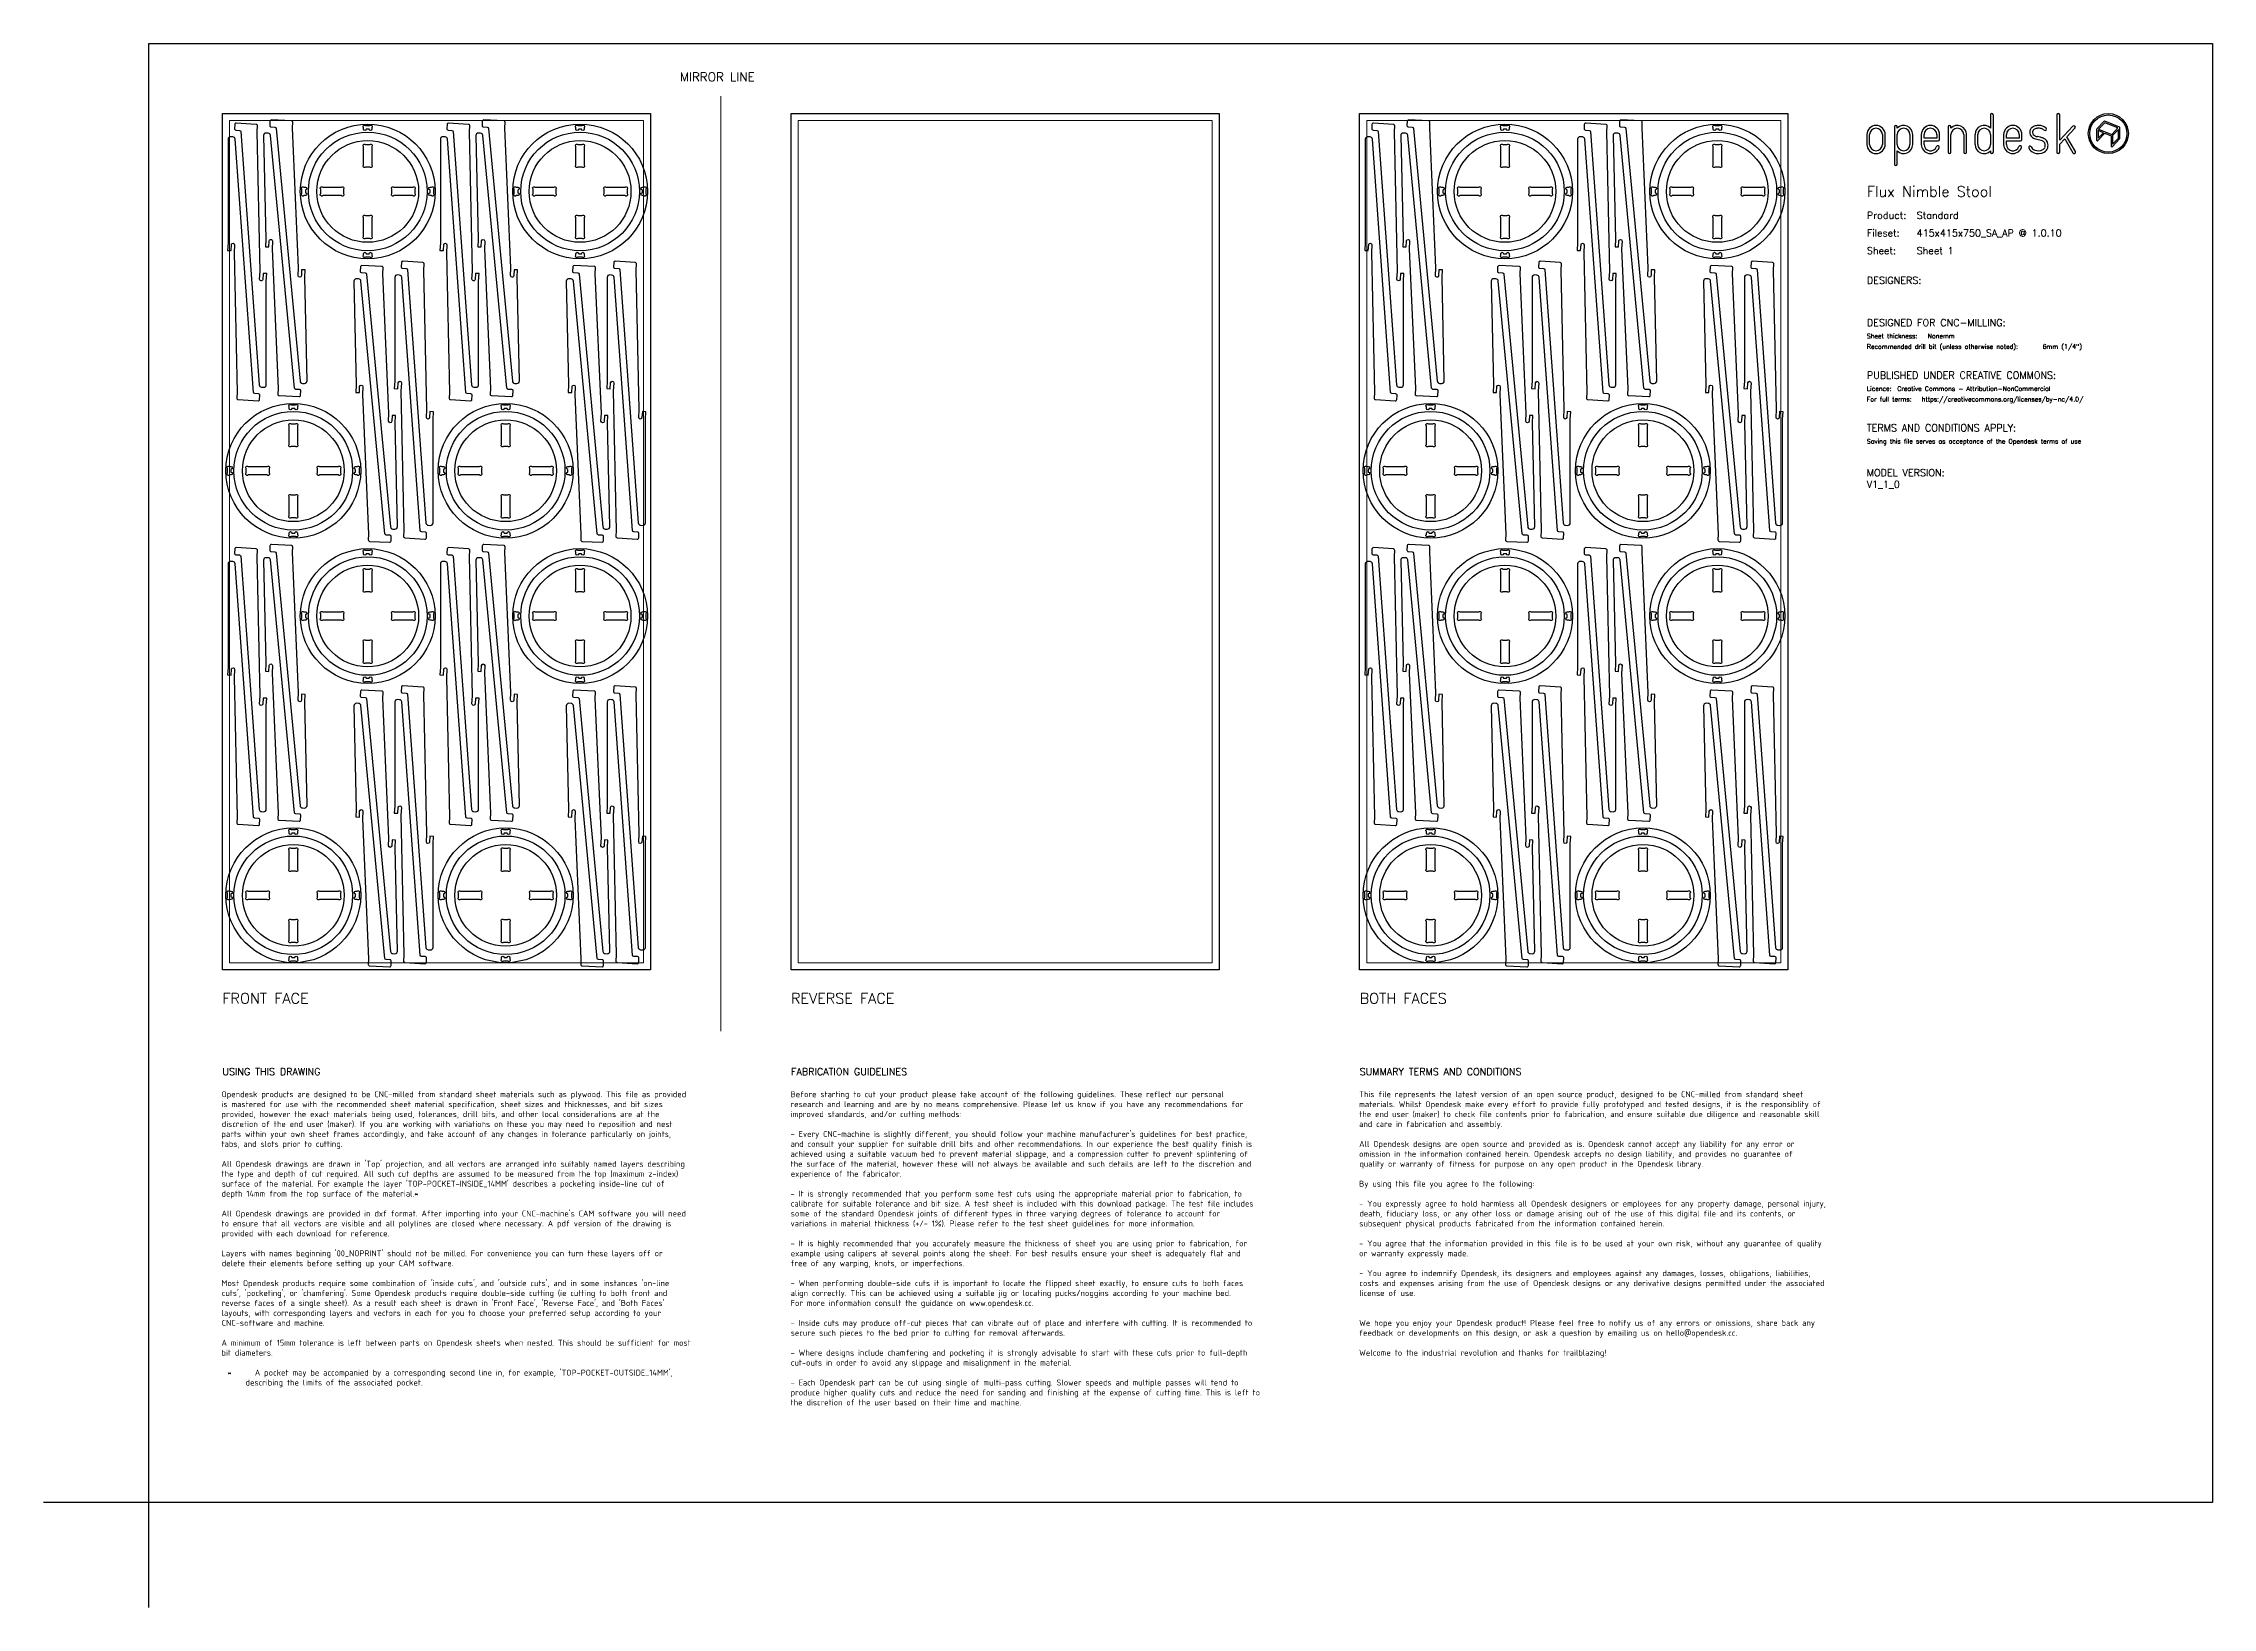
# Model space of a CAD drawing. Header units: millimetres. Extents: x -300 to 5880, y -300 to 4158.
import ezdxf
from ezdxf.enums import TextEntityAlignment as Align

# ---------------------------------------------------------------- set-up
doc = ezdxf.new("R2010")
doc.units = ezdxf.units.MM
doc.layers.add('00-NOPRINT_TEXT', color=7, linetype='Continuous', lineweight=25)
doc.layers.add('00_NOPRINT_TOLERANCE', color=7, linetype='Continuous', lineweight=5)
for name, color, linetype, lineweight, true_color in [('BOARD_$TH-NOMINAL', 3, 'Continuous', 30, 0x00ff00), ('TOP-CUT-INSIDE_24.000MM', 5, 'Continuous', 25, 0x0300ff), ('TOP-CUT-OUTSIDE_24.000MM', 140, 'Continuous', 25, 0x00a2ff), ('TOP-POCKET-INSIDE_18.000MM', 70, 'Continuous', 25, 0x99ff00), ('TOP-POCKET-INSIDE_20.000MM', 120, 'Continuous', 25, 0x00ffc2)]:
    doc.layers.add(name, color=color, linetype=linetype, lineweight=lineweight, true_color=true_color)
doc.styles.add('OD-ISOCP-17_221', font='isocp.shx')
doc.styles.add('OD-ISOCP-17_222', font='isocp.shx')
doc.styles.add('OD-ISOCP-17_223', font='isocp.shx')
doc.styles.add('OD-ISOCP-17_224', font='isocp.shx')
doc.styles.add('OD-ISOCP-17_225', font='isocp.shx')
doc.styles.add('OD-ISOCP-17_226', font='isocp.shx')
doc.styles.add('OD-ISOCP-17_227', font='isocp.shx')
doc.styles.add('OD-ISOCP-17_228', font='isocp.shx')
doc.styles.add('OD-ISOCP-17_229', font='isocp.shx')
doc.styles.add('OD-ISOCP-17_230', font='isocp.shx')
doc.styles.add('OD-ISOCP-17_231', font='isocp.shx')
doc.styles.add('OD-ISOCP-17_232', font='isocp.shx')
doc.styles.add('OD-ISOCP-17_233', font='isocp.shx')
doc.styles.add('OD-ISOCP-17_234', font='isocp.shx')
doc.styles.add('OD-ISOCP-17_235', font='isocp.shx')
doc.styles.add('OD-ISOCP-17_236', font='isocp.shx')
doc.styles.add('OD-ISOCP-17_237', font='isocp.shx')
doc.styles.add('OD-ISOCP-17_238', font='isocp.shx')
doc.styles.add('OD-ISOCP-17_239', font='isocp.shx')
doc.styles.add('OD-ISOCP-17_240', font='isocp.shx')
doc.styles.add('OD-ISOCP-17_241', font='isocp.shx')
doc.styles.add('OD-ISOCP-17_242', font='isocp.shx')
doc.styles.add('OD-ISOCP-17_243', font='isocp.shx')
doc.styles.add('OD-ISOCP-17_244', font='isocp.shx')
doc.styles.add('OD-ISOCP-17_245', font='isocp.shx')
doc.styles.add('OD-ISOCP-17_246', font='isocp.shx')
doc.styles.add('OD-ISOCP-17_247', font='isocp.shx')
doc.styles.add('OD-ISOCP-17_248', font='isocp.shx')
doc.styles.add('OD-ISOCP-17_249', font='isocp.shx')
doc.styles.add('OD-ISOCP-17_250', font='isocp.shx')
doc.styles.add('OD-ISOCP-17_251', font='isocp.shx')
doc.styles.add('OD-ISOCP-17_252', font='isocp.shx')
doc.styles.add('OD-ISOCP-17_253', font='isocp.shx')
doc.styles.add('OD-ISOCP-17_254', font='isocp.shx')
doc.styles.add('OD-ISOCP-17_255', font='isocp.shx')
doc.styles.add('OD-ISOCP-17_256', font='isocp.shx')
doc.styles.add('OD-ISOCP-17_257', font='isocp.shx')
doc.styles.add('OD-ISOCP-17_258', font='isocp.shx')
doc.styles.add('OD-ISOCP-17_259', font='isocp.shx')
doc.styles.add('OD-ISOCP-17_260', font='isocp.shx')
doc.styles.add('OD-ISOCP-17_261', font='isocp.shx')
doc.styles.add('OD-ISOCP-17_262', font='isocp.shx')
doc.styles.add('OD-ISOCP-17_263', font='isocp.shx')
doc.styles.add('OD-ISOCP-17_264', font='isocp.shx')
doc.styles.add('OD-ISOCP-17_265', font='isocp.shx')
doc.styles.add('OD-ISOCP-17_266', font='isocp.shx')
doc.styles.add('OD-ISOCP-17_267', font='isocp.shx')
doc.styles.add('OD-ISOCP-17_268', font='isocp.shx')
doc.styles.add('OD-ISOCP-17_269', font='isocp.shx')
doc.styles.add('OD-ISOCP-17_270', font='isocp.shx')
doc.styles.add('OD-ISOCP-17_271', font='isocp.shx')
doc.styles.add('OD-ISOCP-17_272', font='isocp.shx')
doc.styles.add('OD-ISOCP-17_273', font='isocp.shx')
doc.styles.add('OD-ISOCP-17_274', font='isocp.shx')
doc.styles.add('OD-ISOCP-17_275', font='isocp.shx')
doc.styles.add('OD-ISOCP-17_276', font='isocp.shx')
doc.styles.add('OD-ISOCP-17_277', font='isocp.shx')
doc.styles.add('OD-ISOCP-17_278', font='isocp.shx')
doc.styles.add('OD-ISOCP-17_279', font='isocp.shx')
doc.styles.add('OD-ISOCP-17_280', font='isocp.shx')
doc.styles.add('OD-ISOCP-17_281', font='isocp.shx')
doc.styles.add('OD-ISOCP-17_282', font='isocp.shx')
doc.styles.add('OD-ISOCP-17_283', font='isocp.shx')
doc.styles.add('OD-ISOCP-17_284', font='isocp.shx')
doc.styles.add('OD-ISOCP-17_285', font='isocp.shx')
doc.styles.add('OD-ISOCP-17_286', font='isocp.shx')
doc.styles.add('OD-ISOCP-17_287', font='isocp.shx')
doc.styles.add('OD-ISOCP-17_288', font='isocp.shx')
doc.styles.add('OD-SIMPLEX-13_86', font='simplex.shx')
doc.styles.add('OD-SIMPLEX-20_82', font='simplex.shx')
doc.styles.add('OD-SIMPLEX-20_86', font='simplex.shx')
doc.styles.add('OD-SIMPLEX-20_87', font='simplex.shx')
doc.styles.add('OD-SIMPLEX-20_88', font='simplex.shx')
doc.styles.add('OD-SIMPLEX-25_89', font='simplex.shx')
doc.styles.add('OD-SIMPLEX-30_83', font='simplex.shx')
doc.styles.add('OD-SIMPLEX-30_87', font='simplex.shx')
doc.styles.add('OD-SIMPLEX-30_88', font='simplex.shx')
doc.styles.add('OD-SIMPLEX-30_89', font='simplex.shx')

# ---------------------------------------------------------------- blocks, each defined once
blk = doc.blocks.new('Borders Opendesk_7')
at = {"layer": '00-NOPRINT_TEXT'}
for p, q in [((0, 4158), (5880, 4158)), ((0, 0), (0, 4158)), ((5880, 4158), (5880, 0)), ((4895, 3898), (4895, 3870.1)), ((4902.9, 3870.1), (4902.9, 3898)), ((4939.3, 3898), (4939.3, 3870.1)), ((4947.3, 3870.1), (4947.3, 3898)), ((4973.4, 3920.1), (4973.4, 3814.1)), ((4981.3, 3916.7), (4981.3, 3920.1)), ((4981.3, 3870.1), (4981.3, 3898)), ((5017.7, 3898), (5017.7, 3870.1)), ((5025.6, 3870.1), (5025.6, 3898)), ((5050, 3898), (5050, 3870.1)), ((5058, 3888.1), (5058, 3898)), ((5094.4, 3898), (5094.4, 3888.1)), ((5102.3, 3884.1), (5102.3, 3898)), ((5126.6, 3920.1), (5126.6, 3848)), ((5134.5, 3916.7), (5134.5, 3920.1)), ((5134.5, 3848), (5134.5, 3898)), ((5170.9, 3898), (5170.9, 3848)), ((5178.9, 3848), (5178.9, 3898)), ((5203, 3898), (5203, 3870.1)), ((5211, 3870.1), (5211, 3898)), ((5247.4, 3954), (5247.4, 3916.7)), ((5247.4, 3898), (5247.4, 3870.1)), ((5255.3, 3848), (5255.3, 3954)), ((5284.6, 3898), (5284.6, 3870.1)), ((5292.6, 3888.1), (5292.6, 3898)), ((5329, 3898), (5329, 3888.1)), ((5336.9, 3884.1), (5336.9, 3898)), ((5436.4, 3954), (5436.4, 3848)), ((5444.4, 3881.9), (5444.4, 3954)), ((5482.1, 3922), (5444.4, 3881.9)), ((5464.8, 3892.1), (5487.9, 3916.6)), ((5549.5, 3912.6), (5549.5, 3882.2)), ((5570.5, 3935.8), (5550.1, 3914)), ((5553.1, 3880.8), (5572.9, 3901.9)), ((5553.7, 3909.6), (5553.7, 3887.4)), ((5568.8, 3903.5), (5553.7, 3909.6)), ((5553.7, 3887.4), (5568.8, 3903.5)), ((5572.6, 3931.9), (5555.2, 3913.4)), ((5555.2, 3913.4), (5592.6, 3898.3)), ((5610, 3916.9), (5572.6, 3931.9)), ((5614.4, 3919.6), (5572.8, 3936.3)), ((5572.9, 3901.9), (5591.1, 3894.5)), ((5591.1, 3894.5), (5591.1, 3865.5)), ((5592.6, 3898.3), (5610, 3916.9)), ((5611.5, 3912.4), (5595.2, 3895.1)), ((5595.2, 3895.1), (5595.2, 3870.7)), ((5611.5, 3888.1), (5611.5, 3912.4)), ((5615.7, 3887.3), (5615.7, 3917.6)), ((4981.3, 3814.1), (4981.3, 3851.4)), ((5094.4, 3888.1), (5058, 3888.1)), ((5058, 3870.1), (5058, 3880.1)), ((5058, 3880.1), (5098.3, 3880.1)), ((5247.4, 3851.4), (5247.4, 3848)), ((5329, 3888.1), (5292.6, 3888.1)), ((5292.6, 3870.1), (5292.6, 3880.1)), ((5292.6, 3880.1), (5332.9, 3880.1)), ((5444.4, 3870.4), (5459.1, 3886)), ((5444.4, 3848), (5444.4, 3870.4)), ((5459.1, 3886), (5482.1, 3846)), ((5489, 3850), (5464.8, 3892.1)), ((5594.7, 3864.1), (5615.1, 3885.8)), ((5595.2, 3870.7), (5611.5, 3888.1)), ((0, 0), (-300, 0)), ((0, -300), (0, 0)), ((5880, 0), (0, 0))]:
    blk.add_line(p, q, dxfattribs=at)
for radius in [57, 52.9]:
    blk.add_circle((5582.9, 3901), radius, dxfattribs=at)
for centre, radius, start, end in [((5251.3, 3954), 3.97, 0, 180), ((5440.4, 3954), 3.97, 0, 180), ((4921.1, 3898), 26.1, 0, 180), ((4921.1, 3898), 18.2, 0, 180), ((4977.3, 3920.1), 3.97, 0, 180), ((4999.5, 3898), 26.1, 0, 134.13157), ((4999.5, 3898), 18.2, 0, 180), ((5076.2, 3898), 26.1, 0, 180), ((5076.2, 3898), 18.2, 0, 180), ((5130.6, 3920.1), 3.97, 0, 180), ((5152.7, 3898), 26.1, 0, 134.13157), ((5152.7, 3898), 18.2, 0, 180), ((5229.2, 3898), 26.1, 45.86843, 180), ((5229.2, 3898), 18.2, 0, 180), ((5310.8, 3898), 26.1, 0, 180), ((5310.8, 3898), 18.2, 0, 180), ((5377.2, 3904.5), 18.3, 167.09639, 235.84532), ((5375.9, 3904.8), 16.9, 150.51394, 167.04891), ((5377.5, 3903.4), 19, 138.98821, 149.26699), ((5377.5, 3903.4), 19, 127.9168, 138.98821), ((5380.5, 3899.5), 24, 111.70118, 127.9168), ((5377.2, 3904.5), 10.3, 167.96032, 235.86134), ((5375.9, 3904.8), 8.99, 151.05191, 168.02381), ((5377.5, 3903.4), 11.1, 138.98821, 148.80915), ((5377.5, 3903.4), 11.1, 127.9168, 138.98821), ((5380.5, 3899.5), 16, 111.70118, 127.9168), ((5382, 3911.6), 18.9, 235.85111, 248.09121), ((5383.5, 3891.9), 32.1, 90, 111.70118), ((5383.5, 3891.9), 24.2, 90, 111.70118), ((5388.7, 3928.4), 37, 248.09121, 257.53847), ((5383.5, 3878.8), 45.3, 80.71035, 90), ((5383.5, 3878.8), 37.3, 80.71035, 90), ((5385.9, 3893.2), 22.7, 71.50348, 80.71035), ((5385.9, 3893.2), 30.7, 71.50348, 80.71035), ((5387.1, 3896.7), 19, 61.03556, 71.50348), ((5387.1, 3896.7), 26.9, 61.03556, 71.50348), ((5387.1, 3896.7), 19, 46.7983, 61.03556), ((5387.1, 3896.7), 26.9, 46.7983, 61.03556), ((5402.8, 3913.5), 3.97, 226.7983, 46.7983), ((5485, 3919.3), 3.97, 316.71352, 136.71352), ((5551.6, 3912.6), 2.06, 136.76961, 180), ((5572, 3934.4), 2.06, 68.07144, 136.76961), ((5613.6, 3917.6), 2.06, 0, 68.07144), ((4921.1, 3870.1), 26.1, 180, 0), ((4921.1, 3870.1), 18.2, 180, 0), ((4999.5, 3870.1), 18.2, 180, 0), ((4999.5, 3870.1), 26.1, 225.86843, 0), ((5076.2, 3870.1), 26.1, 180, 340.02575), ((5076.2, 3870.1), 18.2, 180, 340.02575), ((5097, 3862.6), 3.97, 340.02575, 160.02575), ((5098.3, 3884.1), 3.97, 270, 0), ((5130.6, 3848), 3.97, 180, 0), ((5174.9, 3848), 3.97, 180, 0), ((5229.2, 3870.1), 26.1, 180, 314.13157), ((5229.2, 3870.1), 18.2, 180, 0), ((5251.3, 3848), 3.97, 180, 0), ((5310.8, 3870.1), 26.1, 180, 340.02575), ((5310.8, 3870.1), 18.2, 180, 340.02575), ((5331.6, 3862.6), 3.97, 340.02575, 160.02575), ((5332.9, 3884.1), 3.97, 270, 0), ((5359.7, 3861.7), 3.97, 24.78597, 204.78597), ((5380.2, 3871.2), 26.6, 204.78597, 247.9544), ((5380.2, 3871.2), 18.7, 204.78597, 247.9544), ((5382, 3911.6), 26.9, 235.85111, 248.09121), ((5383.5, 3879.3), 35.4, 247.9544, 298.20261), ((5388.7, 3928.4), 44.9, 248.09121, 257.53847), ((5383.5, 3879.3), 27.4, 247.9544, 298.20261), ((5300, 3526.6), 366.5, 76.19474, 77.53847), ((5300, 3526.6), 374.5, 76.19474, 77.53847), ((5372.7, 3822.5), 61.9, 69.1442, 76.19474), ((5372.7, 3822.5), 69.8, 69.1442, 76.19474), ((5389.5, 3866.6), 14.6, 38.92909, 69.1442), ((5390.6, 3866.1), 12.5, 298.20261, 343.80333), ((5389.5, 3866.6), 22.5, 38.92909, 69.1442), ((5390.6, 3866.1), 20.4, 298.20261, 343.80333), ((5393.9, 3870.2), 8.99, 17.58344, 38.92909), ((5385.6, 3867.6), 17.6, 343.80333, 17.58344), ((5393.9, 3870.2), 16.9, 17.58344, 38.92909), ((5385.6, 3867.6), 25.5, 343.80333, 17.58344), ((5440.4, 3848), 3.97, 180, 0), ((5485.5, 3848), 3.97, 209.84173, 29.84173), ((5551.6, 3882.2), 2.06, 180, 316.76961), ((5593.2, 3865.5), 2.06, 180, 316.76961), ((5613.6, 3887.3), 2.06, 316.76961, 0), ((4977.3, 3814.1), 3.97, 180, 0)]:
    blk.add_arc(centre, radius, start, end, dxfattribs=at)
at = {"layer": '00_NOPRINT_TOLERANCE', "ltscale": 0.379202}
for p, q in [((210, 3958), (1430, 3958)), ((210, 1518), (210, 3958)), ((1430, 3958), (1430, 1518)), ((1830, 3958), (3050, 3958)), ((1830, 1518), (1830, 3958)), ((3050, 3958), (3050, 1518)), ((3450, 3958), (4670, 3958)), ((3450, 1518), (3450, 3958)), ((4670, 3958), (4670, 1518)), ((1430, 1518), (210, 1518)), ((3050, 1518), (1830, 1518)), ((4670, 1518), (3450, 1518))]:
    blk.add_line(p, q, dxfattribs=at)
at = {"layer": '00_NOPRINT_TOLERANCE', "ltscale": 0.379043}
blk.add_line((1630, 1343.2), (1630, 4008), dxfattribs=at)
at = {"layer": '00_NOPRINT_TOLERANCE', "ltscale": 0.380876}
for p, q in [((230, 3938), (1410, 3938)), ((1850, 3938), (3030, 3938)), ((3470, 3938), (4650, 3938)), ((1410, 1538), (230, 1538)), ((3030, 1538), (1850, 1538)), ((4650, 1538), (3470, 1538))]:
    blk.add_line(p, q, dxfattribs=at)
at = {"layer": '00_NOPRINT_TOLERANCE', "ltscale": 0.380023}
for p, q in [((230, 1538), (230, 3938)), ((1410, 3938), (1410, 1538)), ((1850, 1538), (1850, 3938)), ((3030, 3938), (3030, 1538)), ((3470, 1538), (3470, 3938)), ((4650, 3938), (4650, 1538))]:
    blk.add_line(p, q, dxfattribs=at)
at = {"layer": 'BOARD_$TH-NOMINAL'}
for p, q in [((210, 3958), (1430, 3958)), ((210, 1518), (210, 3958)), ((1430, 3958), (1430, 1518)), ((1830, 3958), (3050, 3958)), ((1830, 1518), (1830, 3958)), ((3050, 3958), (3050, 1518)), ((3450, 3958), (4670, 3958)), ((3450, 1518), (3450, 3958)), ((4670, 3958), (4670, 1518)), ((1430, 1518), (210, 1518)), ((3050, 1518), (1830, 1518)), ((4670, 1518), (3450, 1518))]:
    blk.add_line(p, q, dxfattribs=at)
at = {"layer": '00-NOPRINT_TEXT'}
for s, height, style, p in [('MIRROR LINE', 25, 'OD-SIMPLEX-25_89', (1513.3, 4049.9)), ('Flux Nimble Stool', 30, 'OD-SIMPLEX-30_83', (4895, 3720.9)), ('Product:', 20, 'OD-SIMPLEX-20_82', (4895, 3657.9)), ('Standard', 20, 'OD-SIMPLEX-20_82', (5036.9, 3657.9)), ('Fileset:', 20, 'OD-SIMPLEX-20_82', (4895, 3607.7)), ('415x415x750_SA_AP @ 1.0.10', 20, 'OD-SIMPLEX-20_82', (5036.9, 3607.6)), ('Sheet:', 20, 'OD-SIMPLEX-20_82', (4895, 3557.4)), ('Sheet 1', 20, 'OD-SIMPLEX-20_82', (5036.9, 3557.5)), ('DESIGNERS:', 20, 'OD-SIMPLEX-20_82', (4895, 3472.4)), ('DESIGNED FOR CNC-MILLING:', 20, 'OD-SIMPLEX-20_82', (4895, 3352.4)), ('Sheet thickness:', 13, 'OD-SIMPLEX-13_86', (4895, 3317.4)), ('Recommended drill bit (unless otherwise noted):', 13, 'OD-SIMPLEX-13_86', (4895, 3287.4)), ('Nonemm', 13, 'OD-SIMPLEX-13_86', (5068.3, 3317.4)), ('6mm (1/4")', 13, 'OD-SIMPLEX-13_86', (5395.5, 3287.4)), ('PUBLISHED UNDER CREATIVE COMMONS:', 20, 'OD-SIMPLEX-20_82', (4895, 3202.4)), ('Licence:', 13, 'OD-SIMPLEX-13_86', (4895, 3167.4)), ('Creative Commons - Attribution-NonCommercial', 13, 'OD-SIMPLEX-13_86', (4981.5, 3167.4)), ('https://creativecommons.org/licenses/by-nc/4.0/', 13, 'OD-SIMPLEX-13_86', (5051.1, 3137.4)), ('For full terms:', 13, 'OD-SIMPLEX-13_86', (4895, 3137.4)), ('TERMS AND CONDITIONS APPLY:', 20, 'OD-SIMPLEX-20_82', (4895, 3052.3)), ('Saving this file serves as acceptance of the Opendesk terms of use ', 13, 'OD-SIMPLEX-13_86', (4895, 3017.3))]:
    blk.add_text(s, height=height, dxfattribs=dict(at, style=style)).set_placement(p)
at = {"layer": '00-NOPRINT_TEXT', "color": 7}
for s, height, style, p in [('FRONT FACE', 30, 'OD-SIMPLEX-30_89', (210, 1451.3)), ('REVERSE FACE', 30, 'OD-SIMPLEX-30_88', (1830, 1451.3)), ('BOTH FACES', 30, 'OD-SIMPLEX-30_87', (3450, 1451.3)), ('USING THIS DRAWING', 20, 'OD-SIMPLEX-20_88', (210, 1237.4)), ('FABRICATION GUIDELINES', 20, 'OD-SIMPLEX-20_87', (1830, 1237.4)), ('SUMMARY TERMS AND CONDITIONS', 20, 'OD-SIMPLEX-20_86', (3450, 1237.4))]:
    blk.add_text(s, height=height, dxfattribs=dict(at, style=style)).set_placement(p, align=Align.TOP_LEFT)
for s, style, p in [('Opendesk products are designed to be CNC-milled from standard sheet materials such as plywood. This file as provided', 'OD-ISOCP-17_265', (207.4, 1154.7)), ('is mastered for use with the recommended sheet material specification, sheet sizes and thicknesses, and bit sizes', 'OD-ISOCP-17_266', (207.4, 1126.3)), ('provided, however the exact materials being used, tolerances, drill bits, and other local considerations are at the', 'OD-ISOCP-17_267', (207.4, 1098)), ('research and learning and are by no means comprehensive. Please let us know if you have any recommendations for', 'OD-ISOCP-17_241', (1828.7, 1126.3)), ('Before starting to cut your product please take account of the following guidelines. These reflect our personal', 'OD-ISOCP-17_240', (1828.7, 1154.7)), ('improved standards, and/or cutting methods:', 'OD-ISOCP-17_242', (1828.7, 1098)), ('the end user (maker) to check file contents prior to fabrication, and ensure suitable due diligence and reasonable skill', 'OD-ISOCP-17_223', (3448.5, 1098)), ('This file represents the latest version of an open source product, designed to be CNC-milled from standard sheet', 'OD-ISOCP-17_221', (3448.5, 1154.7)), ('materials. Whilst Opendesk make every effort to provide fully prototyped and tested designs, it is the responsiblity of', 'OD-ISOCP-17_222', (3448.5, 1126.3)), ('parts within your own sheet frames accordingly, and take account of any changes in tolerance particularly on joints,', 'OD-ISOCP-17_269', (207.4, 1041.3)), ('discretion of the end user (maker). If you are working with variations on these you may need to reposition and nest', 'OD-ISOCP-17_268', (208.1, 1069.7)), ("- Every CNC-machine is slightly different, you should follow your machine manufacturer's guidelines for best practice,", 'OD-ISOCP-17_243', (1828.7, 1041.3)), ('and care in fabrication and assembly.', 'OD-ISOCP-17_224', (3448.5, 1069.7)), ('tabs, and slots prior to cutting.', 'OD-ISOCP-17_270', (207.4, 1013)), ('and consult your supplier for suitable drill bits and other recommendations. In our experience the best quality finish is', 'OD-ISOCP-17_244', (1828.7, 1013)), ('achieved using a suitable vacuum bed to prevent material slippage, and a compression cutter to prevent splintering of', 'OD-ISOCP-17_245', (1828.7, 984.7)), ('All Opendesk designs are open source and provided as is. Opendesk cannot accept any liability for any error or', 'OD-ISOCP-17_225', (3448.5, 1013)), ('omission in the information contained herein. Opendesk accepts no design liability, and provides no guarantee of', 'OD-ISOCP-17_226', (3448.5, 984.7)), ('the type and depth of cut required. All such cut depths are assumed to be measured from the top (maximum z-index)', 'OD-ISOCP-17_272', (207.4, 928)), ("All Opendesk drawings are drawn in 'Top' projection, and all vectors are arranged into suitably named layers describing", 'OD-ISOCP-17_271', (207.4, 956.3)), ('the surface of the material, however these will not always be available and such details are left to the discretion and', 'OD-ISOCP-17_246', (1828.7, 956.3)), ('experience of the fabricator.', 'OD-ISOCP-17_247', (1829.2, 928)), ('quality or warranty of fitness for purpose on any open product in the Opendesk library.', 'OD-ISOCP-17_227', (3449.1, 956.3)), ('depth 14mm from the top surface of the material.*', 'OD-ISOCP-17_274', (207.4, 871.3)), ("surface of the material. For example the layer 'TOP-POCKET-INSIDE_14MM' describes a pocketing inside-line cut of", 'OD-ISOCP-17_273', (208, 899.7)), ('- It is strongly recommended that you perform some test cuts using the appropriate material prior to fabrication, to', 'OD-ISOCP-17_248', (1828.7, 871.3)), ('By using this file you agree to the following:', 'OD-ISOCP-17_228', (3448.5, 899.7)), ('to ensure that all vectors are visible and all polylines are closed where necessary. A pdf version of the drawing is', 'OD-ISOCP-17_276', (207.4, 786.3)), ("All Opendesk drawings are provided in dxf format. After importing into your CNC-machine's CAM software you will need", 'OD-ISOCP-17_275', (207.4, 814.7)), ('variations in material thickness (+/- 1%). Please refer to the test sheet guidelines for more information.', 'OD-ISOCP-17_251', (1828.7, 786.3)), ('some of the standard Opendesk joints of different types in three varying degrees of tolerance to account for', 'OD-ISOCP-17_250', (1829.2, 814.7)), ('calibrate for suitable tolerance and bit size. A test sheet is included with this download package. The test file includes', 'OD-ISOCP-17_249', (1829.3, 843)), ('- You expressly agree to hold harmless all Opendesk designers or employees for any property damage, personal injury,', 'OD-ISOCP-17_229', (3448.5, 843)), ('subsequent physical products fabricated from the information contained herein.', 'OD-ISOCP-17_231', (3449, 786.3)), ('death, fiduciary loss, or any other loss or damage arising out of the use of this digital file and its contents, or', 'OD-ISOCP-17_230', (3449.1, 814.7)), ('provided with each download for reference.', 'OD-ISOCP-17_277', (207.4, 758)), ('- It is highly recommended that you accurately measure the thickness of sheet you are using prior to fabrication, for', 'OD-ISOCP-17_252', (1828.7, 729.7)), ('- You agree that the information provided in this file is to be used at your own risk, without any guarantee of quality', 'OD-ISOCP-17_232', (3448.5, 729.7)), ("Layers with names beginning '00_NOPRINT' should not be milled. For convenience you can turn these layers off or", 'OD-ISOCP-17_278', (207.4, 701.3)), ('delete their elements before setting up your CAM software.', 'OD-ISOCP-17_279', (208.1, 673)), ('free of any warping, knots, or imperfections.', 'OD-ISOCP-17_254', (1828.7, 673)), ('example using calipers at several points along the sheet. For best results ensure your sheet is adequately flat and', 'OD-ISOCP-17_253', (1829.2, 701.3)), ('or warranty expressly made.', 'OD-ISOCP-17_233', (3448.5, 701.3)), ("Most Opendesk products require some combination of 'inside cuts', and 'outside cuts', and in some instances 'on-line", 'OD-ISOCP-17_280', (207.4, 616.3)), ('- When performing double-side cuts it is important to locate the flipped sheet exactly, to ensure cuts to both faces', 'OD-ISOCP-17_255', (1828.7, 616.3)), ('- You agree to indemnify Opendesk, its designers and employees against any damages, losses, obligations, liabilities,', 'OD-ISOCP-17_234', (3448.5, 644.7)), ('costs and expenses arising from the use of Opendesk designs or any derivative designs permitted under the associated', 'OD-ISOCP-17_235', (3449.1, 616.3)), ("reverse faces of a single sheet). As a result each sheet is drawn in 'Front Face', 'Reverse Face', and 'Both Faces'", 'OD-ISOCP-17_282', (207.4, 559.7)), ("cuts', 'pocketing', or 'chamfering'. Some Opendesk products require double-side cutting (ie cutting to both front and", 'OD-ISOCP-17_281', (208.1, 588)), ('align correctly. This can be achieved using a suitable jig or locating pucks/noggins according to your machine bed.', 'OD-ISOCP-17_256', (1828.7, 588)), ('For more information consult the guidance on www.opendesk.cc.', 'OD-ISOCP-17_257', (1828.7, 559.7)), ('license of use.', 'OD-ISOCP-17_236', (3448.8, 588)), ('layouts, with corresponding layers and vectors in each for you to choose your preferred setup according to your', 'OD-ISOCP-17_283', (207.8, 531.3)), ('CNC-software and machine.', 'OD-ISOCP-17_284', (208.2, 503)), ('- Inside cuts may produce off-cut pieces that can vibrate out of place and interfere with cutting. It is recommended to', 'OD-ISOCP-17_258', (1828.7, 503)), ('We hope you enjoy your Opendesk product! Please feel free to notify us of any errors or omissions, share back any', 'OD-ISOCP-17_237', (3448.5, 503)), ('A minimum of 15mm tolerance is left between parts on Opendesk sheets when nested. This should be sufficient for most', 'OD-ISOCP-17_285', (207.4, 446.3)), ('bit diameters.', 'OD-ISOCP-17_286', (207.4, 418)), ('- Where designs include chamfering and pocketing it is strongly advisable to start with these cuts prior to full-depth', 'OD-ISOCP-17_260', (1828.7, 418)), ('secure such pieces to the bed prior to cutting for removal afterwards.', 'OD-ISOCP-17_259', (1829.2, 474.7)), ('Welcome to the industrial revolution and thanks for trailblazing!', 'OD-ISOCP-17_239', (3448.5, 418)), ('feedback or developments on this design, or ask a question by emailing us on hello@opendesk.cc.', 'OD-ISOCP-17_238', (3448.5, 474.7)), ("*      A pocket may be accompanied by a corresponding second line in, for example, 'TOP-POCKET-OUTSIDE_14MM',", 'OD-ISOCP-17_287', (224.4, 361.3)), ('cut-outs in order to avoid any slippage and misalignment in the material.', 'OD-ISOCP-17_261', (1829.3, 389.7)), ('describing the limits of the associated pocket.', 'OD-ISOCP-17_288', (276.1, 333)), ('- Each Opendesk part can be cut using single of multi-pass cutting. Slower speeds and multiple passes will tend to', 'OD-ISOCP-17_262', (1828.7, 333)), ('produce higher quality cuts and reduce the need for sanding and finishing at the expense of cutting time. This is left to', 'OD-ISOCP-17_263', (1828.7, 304.7)), ('the discretion of the user based on their time and machine.', 'OD-ISOCP-17_264', (1828.7, 276.3))]:
    blk.add_text(s, height=17, dxfattribs=dict(at, style=style)).set_placement(p)

msp = doc.modelspace()

# ---------------------------------------------------------------- linework, layer by layer
at = {"layer": 'TOP-CUT-INSIDE_24.000MM'}
for centre in [(624, 3736), (1229, 3736), (3864, 3736), (4469, 3736), (412, 2940), (1017, 2940), (3652, 2940), (4257, 2940), (624, 2526), (1229, 2526), (3864, 2526), (4469, 2526), (412, 1730), (1017, 1730), (3652, 1730), (4257, 1730)]:
    msp.add_circle(centre, 169, dxfattribs=at)
at = {"layer": 'TOP-CUT-OUTSIDE_24.000MM'}
for points in [[(248, 3910.8), (258.8, 3910.1, -0.374382), (262.5, 3906.4), (314.8, 3184.9, 0.374382), (321.3, 3178.5), (327.4, 3178.1, 0.433568), (334.8, 3185), (334.8, 3480.7), (336.2, 3501.7), (326.2, 3502.3), (325.1, 3485.4, -1), (316, 3486), (317.5, 3507.9), (308.8, 3906.8), (309.9, 3922.8, 0.414214), (306.1, 3927.1), (249.3, 3930.8, 0.414214), (245, 3927.1), (244.2, 3915.1, 0.414214)], [(415, 3175.5), (347.1, 3895.7, 0.374382), (340.5, 3902.1), (334.4, 3902.3, 0.433568), (327.1, 3895.2), (333.5, 3599.6), (332.6, 3578.6), (342.5, 3578.2), (343.3, 3595.1, -1), (352.4, 3594.7), (351.4, 3572.8), (368.7, 3174.1), (368, 3158.1, 0.414214), (371.8, 3154), (428.8, 3151.5, 0.414214), (432.9, 3155.3), (433.5, 3167.3, 0.414214), (429.6, 3171.4), (418.8, 3171.9, -0.374382)], [(359.5, 3919.2, -0.374382), (363.3, 3915.6), (431.2, 3195.4, 0.374382), (437.8, 3189.1), (443.9, 3188.8, 0.433568), (451.2, 3196), (444.8, 3491.6), (445.7, 3512.6), (435.8, 3513), (435, 3496, -1), (425.9, 3496.4), (426.9, 3518.4), (409.6, 3917), (410.3, 3933, 0.414214), (406.5, 3937.2), (349.5, 3939.7, 0.414214), (345.4, 3935.9), (344.8, 3923.9, 0.414214), (348.7, 3919.7)], [(853, 3910.8), (863.8, 3910.1, -0.374382), (867.5, 3906.4), (919.8, 3184.9, 0.374382), (926.3, 3178.5), (932.4, 3178.1, 0.433568), (939.8, 3185), (939.8, 3480.7), (941.2, 3501.7), (931.2, 3502.3), (930.1, 3485.4, -1), (921, 3486), (922.5, 3507.9), (913.8, 3906.8), (914.9, 3922.8, 0.414214), (911.1, 3927.1), (854.3, 3930.8, 0.414214), (850, 3927.1), (849.2, 3915.1, 0.414214)], [(1020, 3175.5), (952.1, 3895.7, 0.374382), (945.5, 3902.1), (939.4, 3902.3, 0.433568), (932.1, 3895.2), (938.5, 3599.6), (937.6, 3578.6), (947.5, 3578.2), (948.3, 3595.1, -1), (957.4, 3594.7), (956.4, 3572.8), (973.7, 3174.1), (973, 3158.1, 0.414214), (976.8, 3154), (1033.8, 3151.5, 0.414214), (1037.9, 3155.3), (1038.5, 3167.3, 0.414214), (1034.6, 3171.4), (1023.8, 3171.9, -0.374382)], [(953.7, 3919.7), (964.5, 3919.2, -0.374382), (968.3, 3915.6), (1036.2, 3195.4, 0.374382), (1042.8, 3189.1), (1048.9, 3188.8, 0.433568), (1056.2, 3196), (1049.8, 3491.6), (1050.7, 3512.6), (1040.8, 3513), (1040, 3496, -1), (1030.9, 3496.4), (1031.9, 3518.4), (1014.6, 3917), (1015.3, 3933, 0.414214), (1011.5, 3937.2), (954.5, 3939.7, 0.414214), (950.4, 3935.9), (949.8, 3923.9, 0.414214)], [(3488, 3910.8), (3498.8, 3910.1, -0.374382), (3502.5, 3906.4), (3554.8, 3184.9, 0.374382), (3561.3, 3178.5), (3567.4, 3178.1, 0.433568), (3574.8, 3185), (3574.8, 3480.7), (3576.2, 3501.7), (3566.2, 3502.3), (3565.1, 3485.4, -1), (3556, 3486), (3557.5, 3507.9), (3548.8, 3906.8), (3549.9, 3922.8, 0.414214), (3546.1, 3927.1), (3489.3, 3930.8, 0.414214), (3485, 3927.1), (3484.2, 3915.1, 0.414214)], [(3655, 3175.5), (3587.1, 3895.7, 0.374382), (3580.5, 3902.1), (3574.4, 3902.3, 0.433568), (3567.1, 3895.2), (3573.5, 3599.6), (3572.6, 3578.6), (3582.5, 3578.2), (3583.3, 3595.1, -1), (3592.4, 3594.7), (3591.4, 3572.8), (3608.7, 3174.1), (3608, 3158.1, 0.414214), (3611.8, 3154), (3668.8, 3151.5, 0.414214), (3672.9, 3155.3), (3673.5, 3167.3, 0.414214), (3669.6, 3171.4), (3658.8, 3171.9, -0.374382)], [(3599.5, 3919.2, -0.374382), (3603.3, 3915.6), (3671.2, 3195.4, 0.374382), (3677.8, 3189.1), (3683.9, 3188.8, 0.433568), (3691.2, 3196), (3684.8, 3491.6), (3685.7, 3512.6), (3675.8, 3513), (3675, 3496, -1), (3665.9, 3496.4), (3666.9, 3518.4), (3649.6, 3917), (3650.3, 3933, 0.414214), (3646.5, 3937.2), (3589.5, 3939.7, 0.414214), (3585.4, 3935.9), (3584.8, 3923.9, 0.414214), (3588.7, 3919.7)], [(4093, 3910.8), (4103.8, 3910.1, -0.374382), (4107.5, 3906.4), (4159.8, 3184.9, 0.374382), (4166.3, 3178.5), (4172.4, 3178.1, 0.433568), (4179.8, 3185), (4179.8, 3480.7), (4181.2, 3501.7), (4171.2, 3502.3), (4170.1, 3485.4, -1), (4161, 3486), (4162.5, 3507.9), (4153.8, 3906.8), (4154.9, 3922.8, 0.414214), (4151.1, 3927.1), (4094.3, 3930.8, 0.414214), (4090, 3927.1), (4089.2, 3915.1, 0.414214)], [(4260, 3175.5), (4192.1, 3895.7, 0.374382), (4185.5, 3902.1), (4179.4, 3902.3, 0.433568), (4172.1, 3895.2), (4178.5, 3599.6), (4177.6, 3578.6), (4187.5, 3578.2), (4188.3, 3595.1, -1), (4197.4, 3594.7), (4196.4, 3572.8), (4213.7, 3174.1), (4213, 3158.1, 0.414214), (4216.8, 3154), (4273.8, 3151.5, 0.414214), (4277.9, 3155.3), (4278.5, 3167.3, 0.414214), (4274.6, 3171.4), (4263.8, 3171.9, -0.374382)], [(4193.7, 3919.7), (4204.5, 3919.2, -0.374382), (4208.3, 3915.6), (4276.2, 3195.4, 0.374382), (4282.8, 3189.1), (4288.9, 3188.8, 0.433568), (4296.2, 3196), (4289.8, 3491.6), (4290.7, 3512.6), (4280.8, 3513), (4280, 3496, -1), (4270.9, 3496.4), (4271.9, 3518.4), (4254.6, 3917), (4255.3, 3933, 0.414214), (4251.5, 3937.2), (4194.5, 3939.7, 0.414214), (4190.4, 3935.9), (4189.8, 3923.9, 0.414214)], [(239.5, 3891.4), (233.5, 3891.7, 0.433568), (226, 3884.8), (226, 3589.1), (224.6, 3568.1), (234.6, 3567.5), (235.7, 3584.4, -1), (244.8, 3583.8), (243.4, 3561.9), (252, 3163), (251, 3147, 0.414214), (254.7, 3142.8), (311.6, 3139, 0.414214), (315.8, 3142.7), (316.6, 3154.7, 0.414214), (312.9, 3159), (302, 3159.7, -0.374382), (298.3, 3163.4), (246.1, 3884.9, 0.374382)], [(907, 3159.7, -0.374382), (903.3, 3163.4), (851.1, 3884.9, 0.374382), (844.5, 3891.4), (838.5, 3891.7, 0.433568), (831, 3884.8), (831, 3589.1), (829.6, 3568.1), (839.6, 3567.5), (840.7, 3584.4, -1), (849.8, 3583.8), (848.4, 3561.9), (857, 3163), (856, 3147, 0.414214), (859.7, 3142.8), (916.6, 3139, 0.414214), (920.8, 3142.7), (921.6, 3154.7, 0.414214), (917.9, 3159)], [(3479.5, 3891.4), (3473.5, 3891.7, 0.433568), (3466, 3884.8), (3466, 3589.1), (3464.6, 3568.1), (3474.6, 3567.5), (3475.7, 3584.4, -1), (3484.8, 3583.8), (3483.4, 3561.9), (3492, 3163), (3491, 3147, 0.414214), (3494.7, 3142.8), (3551.6, 3139, 0.414214), (3555.8, 3142.7), (3556.6, 3154.7, 0.414214), (3552.9, 3159), (3542, 3159.7, -0.374382), (3538.3, 3163.4), (3486.1, 3884.9, 0.374382)], [(4147, 3159.7, -0.374382), (4143.3, 3163.4), (4091.1, 3884.9, 0.374382), (4084.5, 3891.4), (4078.5, 3891.7, 0.433568), (4071, 3884.8), (4071, 3589.1), (4069.6, 3568.1), (4079.6, 3567.5), (4080.7, 3584.4, -1), (4089.8, 3583.8), (4088.4, 3561.9), (4097, 3163), (4096, 3147, 0.414214), (4099.7, 3142.8), (4156.6, 3139, 0.414214), (4160.8, 3142.7), (4161.6, 3154.7, 0.414214), (4157.9, 3159)], [(606.4, 3504.6), (617.2, 3504.1, -0.374382), (621, 3500.5), (688.9, 2780.3, 0.374382), (695.5, 2773.9), (701.6, 2773.7, 0.433568), (708.9, 2780.8), (702.5, 3076.4), (703.4, 3097.4), (693.5, 3097.8), (692.7, 3080.9, -1), (683.6, 3081.3), (684.6, 3103.2), (667.3, 3501.9), (668, 3517.9, 0.414214), (664.2, 3522), (607.2, 3524.5, 0.414214), (603.1, 3520.7), (602.5, 3508.7, 0.414214)], [(719.4, 3521.3, 0.414214), (723.1, 3517), (734, 3516.3, -0.374382), (737.7, 3512.6), (789.9, 2791.1, 0.374382), (796.5, 2784.6), (802.5, 2784.3, 0.433568), (810, 2791.2), (810, 3086.9), (811.4, 3107.9), (801.4, 3108.5), (800.3, 3091.6, -1), (791.2, 3092.2), (792.6, 3114.1), (784, 3513), (785, 3529, 0.414214), (781.3, 3533.2), (724.4, 3537, 0.414214), (720.2, 3533.3)], [(1211.4, 3504.6), (1222.2, 3504.1, -0.374382), (1226, 3500.5), (1293.9, 2780.3, 0.374382), (1300.5, 2773.9), (1306.6, 2773.7, 0.433568), (1313.9, 2780.8), (1307.5, 3076.4), (1308.4, 3097.4), (1298.5, 3097.8), (1297.7, 3080.9, -1), (1288.6, 3081.3), (1289.6, 3103.2), (1272.3, 3501.9), (1273, 3517.9, 0.414214), (1269.2, 3522), (1212.2, 3524.5, 0.414214), (1208.1, 3520.7), (1207.5, 3508.7, 0.414214)], [(1324.4, 3521.3, 0.414214), (1328.1, 3517), (1339, 3516.3, -0.374382), (1342.7, 3512.6), (1394.9, 2791.1, 0.374382), (1401.5, 2784.6), (1407.5, 2784.3, 0.433568), (1415, 2791.2), (1415, 3086.9), (1416.4, 3107.9), (1406.4, 3108.5), (1405.3, 3091.6, -1), (1396.2, 3092.2), (1397.6, 3114.1), (1389, 3513), (1390, 3529, 0.414214), (1386.3, 3533.2), (1329.4, 3537, 0.414214), (1325.2, 3533.3)], [(3846.4, 3504.6), (3857.2, 3504.1, -0.374382), (3861, 3500.5), (3928.9, 2780.3, 0.374382), (3935.5, 2773.9), (3941.6, 2773.7, 0.433568), (3948.9, 2780.8), (3942.5, 3076.4), (3943.4, 3097.4), (3933.5, 3097.8), (3932.7, 3080.9, -1), (3923.6, 3081.3), (3924.6, 3103.2), (3907.3, 3501.9), (3908, 3517.9, 0.414214), (3904.2, 3522), (3847.2, 3524.5, 0.414214), (3843.1, 3520.7), (3842.5, 3508.7, 0.414214)], [(3959.4, 3521.3, 0.414214), (3963.1, 3517), (3974, 3516.3, -0.374382), (3977.7, 3512.6), (4029.9, 2791.1, 0.374382), (4036.5, 2784.6), (4042.5, 2784.3, 0.433568), (4050, 2791.2), (4050, 3086.9), (4051.4, 3107.9), (4041.4, 3108.5), (4040.3, 3091.6, -1), (4031.2, 3092.2), (4032.6, 3114.1), (4024, 3513), (4025, 3529, 0.414214), (4021.3, 3533.2), (3964.4, 3537, 0.414214), (3960.2, 3533.3)], [(4451.4, 3504.6), (4462.2, 3504.1, -0.374382), (4466, 3500.5), (4533.9, 2780.3, 0.374382), (4540.5, 2773.9), (4546.6, 2773.7, 0.433568), (4553.9, 2780.8), (4547.5, 3076.4), (4548.4, 3097.4), (4538.5, 3097.8), (4537.7, 3080.9, -1), (4528.6, 3081.3), (4529.6, 3103.2), (4512.3, 3501.9), (4513, 3517.9, 0.414214), (4509.2, 3522), (4452.2, 3524.5, 0.414214), (4448.1, 3520.7), (4447.5, 3508.7, 0.414214)], [(4564.4, 3521.3, 0.414214), (4568.1, 3517), (4579, 3516.3, -0.374382), (4582.7, 3512.6), (4634.9, 2791.1, 0.374382), (4641.5, 2784.6), (4647.5, 2784.3, 0.433568), (4655, 2791.2), (4655, 3086.9), (4656.4, 3107.9), (4646.4, 3108.5), (4645.3, 3091.6, -1), (4636.2, 3092.2), (4637.6, 3114.1), (4629, 3513), (4630, 3529, 0.414214), (4626.3, 3533.2), (4569.4, 3537, 0.414214), (4565.2, 3533.3)], [(691.2, 2752.1, 0.414214), (687.3, 2756.3), (676.5, 2756.8, -0.374382), (672.7, 2760.4), (604.8, 3480.6, 0.374382), (598.2, 3486.9), (592.1, 3487.2, 0.433568), (584.8, 3480), (591.2, 3184.4), (590.3, 3163.4), (600.2, 3163), (601, 3180, -1), (610.1, 3179.6), (609.1, 3157.6), (626.4, 2759), (625.7, 2743, 0.414214), (629.5, 2738.8), (686.5, 2736.3, 0.414214), (690.6, 2740.1)], [(788, 2765.2), (777.2, 2765.9, -0.374382), (773.5, 2769.6), (721.2, 3491.1, 0.374382), (714.7, 3497.5), (708.6, 3497.9, 0.433568), (701.2, 3491), (701.2, 3195.3), (699.8, 3174.3), (709.8, 3173.7), (710.9, 3190.6, -1), (720, 3190), (718.5, 3168.1), (727.2, 2769.2), (726.1, 2753.2, 0.414214), (729.9, 2748.9), (786.7, 2745.2, 0.414214), (791, 2748.9), (791.8, 2760.9, 0.414214)], [(1296.2, 2752.1, 0.414214), (1292.3, 2756.3), (1281.5, 2756.8, -0.374382), (1277.7, 2760.4), (1209.8, 3480.6, 0.374382), (1203.2, 3486.9), (1197.1, 3487.2, 0.433568), (1189.8, 3480), (1196.2, 3184.4), (1195.3, 3163.4), (1205.2, 3163), (1206, 3180, -1), (1215.1, 3179.6), (1214.1, 3157.6), (1231.4, 2759), (1230.7, 2743, 0.414214), (1234.5, 2738.8), (1291.5, 2736.3, 0.414214), (1295.6, 2740.1)], [(1393, 2765.2), (1382.2, 2765.9, -0.374382), (1378.5, 2769.6), (1326.2, 3491.1, 0.374382), (1319.7, 3497.5), (1313.6, 3497.9, 0.433568), (1306.2, 3491), (1306.2, 3195.3), (1304.8, 3174.3), (1314.8, 3173.7), (1315.9, 3190.6, -1), (1325, 3190), (1323.5, 3168.1), (1332.2, 2769.2), (1331.1, 2753.2, 0.414214), (1334.9, 2748.9), (1391.7, 2745.2, 0.414214), (1396, 2748.9), (1396.8, 2760.9, 0.414214)], [(3931.2, 2752.1, 0.414214), (3927.3, 2756.3), (3916.5, 2756.8, -0.374382), (3912.7, 2760.4), (3844.8, 3480.6, 0.374382), (3838.2, 3486.9), (3832.1, 3487.2, 0.433568), (3824.8, 3480), (3831.2, 3184.4), (3830.3, 3163.4), (3840.2, 3163), (3841, 3180, -1), (3850.1, 3179.6), (3849.1, 3157.6), (3866.4, 2759), (3865.7, 2743, 0.414214), (3869.5, 2738.8), (3926.5, 2736.3, 0.414214), (3930.6, 2740.1)], [(4028, 2765.2), (4017.2, 2765.9, -0.374382), (4013.5, 2769.6), (3961.2, 3491.1, 0.374382), (3954.7, 3497.5), (3948.6, 3497.9, 0.433568), (3941.2, 3491), (3941.2, 3195.3), (3939.8, 3174.3), (3949.8, 3173.7), (3950.9, 3190.6, -1), (3960, 3190), (3958.5, 3168.1), (3967.2, 2769.2), (3966.1, 2753.2, 0.414214), (3969.9, 2748.9), (4026.7, 2745.2, 0.414214), (4031, 2748.9), (4031.8, 2760.9, 0.414214)], [(4536.2, 2752.1, 0.414214), (4532.3, 2756.3), (4521.5, 2756.8, -0.374382), (4517.7, 2760.4), (4449.8, 3480.6, 0.374382), (4443.2, 3486.9), (4437.1, 3487.2, 0.433568), (4429.8, 3480), (4436.2, 3184.4), (4435.3, 3163.4), (4445.2, 3163), (4446, 3180, -1), (4455.1, 3179.6), (4454.1, 3157.6), (4471.4, 2759), (4470.7, 2743, 0.414214), (4474.5, 2738.8), (4531.5, 2736.3, 0.414214), (4535.6, 2740.1)], [(4633, 2765.2), (4622.2, 2765.9, -0.374382), (4618.5, 2769.6), (4566.2, 3491.1, 0.374382), (4559.7, 3497.5), (4553.6, 3497.9, 0.433568), (4546.2, 3491), (4546.2, 3195.3), (4544.8, 3174.3), (4554.8, 3173.7), (4555.9, 3190.6, -1), (4565, 3190), (4563.5, 3168.1), (4572.2, 2769.2), (4571.1, 2753.2, 0.414214), (4574.9, 2748.9), (4631.7, 2745.2, 0.414214), (4636, 2748.9), (4636.8, 2760.9, 0.414214)], [(248, 2700.8), (258.8, 2700.1, -0.374382), (262.5, 2696.4), (314.8, 1974.9, 0.374382), (321.3, 1968.5), (327.4, 1968.1, 0.433568), (334.8, 1975), (334.8, 2270.7), (336.2, 2291.7), (326.2, 2292.3), (325.1, 2275.4, -1), (316, 2276), (317.5, 2297.9), (308.8, 2696.8), (309.9, 2712.8, 0.414214), (306.1, 2717.1), (249.3, 2720.8, 0.414214), (245, 2717.1), (244.2, 2705.1, 0.414214)], [(359.5, 2709.2, -0.374382), (363.3, 2705.6), (431.2, 1985.4, 0.374382), (437.8, 1979.1), (443.9, 1978.8, 0.433568), (451.2, 1986), (444.8, 2281.6), (445.7, 2302.6), (435.8, 2303), (435, 2286, -1), (425.9, 2286.4), (426.9, 2308.4), (409.6, 2707), (410.3, 2723, 0.414214), (406.5, 2727.2), (349.5, 2729.7, 0.414214), (345.4, 2725.9), (344.8, 2713.9, 0.414214), (348.7, 2709.7)], [(863.8, 2700.1, -0.374382), (867.5, 2696.4), (919.8, 1974.9, 0.374382), (926.3, 1968.5), (932.4, 1968.1, 0.433568), (939.8, 1975), (939.8, 2270.7), (941.2, 2291.7), (931.2, 2292.3), (930.1, 2275.4, -1), (921, 2276), (922.5, 2297.9), (913.8, 2696.8), (914.9, 2712.8, 0.414214), (911.1, 2717.1), (854.3, 2720.8, 0.414214), (850, 2717.1), (849.2, 2705.1, 0.414214), (853, 2700.8)], [(964.5, 2709.2, -0.374382), (968.3, 2705.6), (1036.2, 1985.4, 0.374382), (1042.8, 1979.1), (1048.9, 1978.8, 0.433568), (1056.2, 1986), (1049.8, 2281.6), (1050.7, 2302.6), (1040.8, 2303), (1040, 2286, -1), (1030.9, 2286.4), (1031.9, 2308.4), (1014.6, 2707), (1015.3, 2723, 0.414214), (1011.5, 2727.2), (954.5, 2729.7, 0.414214), (950.4, 2725.9), (949.8, 2713.9, 0.414214), (953.7, 2709.7)], [(3488, 2700.8), (3498.8, 2700.1, -0.374382), (3502.5, 2696.4), (3554.8, 1974.9, 0.374382), (3561.3, 1968.5), (3567.4, 1968.1, 0.433568), (3574.8, 1975), (3574.8, 2270.7), (3576.2, 2291.7), (3566.2, 2292.3), (3565.1, 2275.4, -1), (3556, 2276), (3557.5, 2297.9), (3548.8, 2696.8), (3549.9, 2712.8, 0.414214), (3546.1, 2717.1), (3489.3, 2720.8, 0.414214), (3485, 2717.1), (3484.2, 2705.1, 0.414214)], [(3599.5, 2709.2, -0.374382), (3603.3, 2705.6), (3671.2, 1985.4, 0.374382), (3677.8, 1979.1), (3683.9, 1978.8, 0.433568), (3691.2, 1986), (3684.8, 2281.6), (3685.7, 2302.6), (3675.8, 2303), (3675, 2286, -1), (3665.9, 2286.4), (3666.9, 2308.4), (3649.6, 2707), (3650.3, 2723, 0.414214), (3646.5, 2727.2), (3589.5, 2729.7, 0.414214), (3585.4, 2725.9), (3584.8, 2713.9, 0.414214), (3588.7, 2709.7)], [(4103.8, 2700.1, -0.374382), (4107.5, 2696.4), (4159.8, 1974.9, 0.374382), (4166.3, 1968.5), (4172.4, 1968.1, 0.433568), (4179.8, 1975), (4179.8, 2270.7), (4181.2, 2291.7), (4171.2, 2292.3), (4170.1, 2275.4, -1), (4161, 2276), (4162.5, 2297.9), (4153.8, 2696.8), (4154.9, 2712.8, 0.414214), (4151.1, 2717.1), (4094.3, 2720.8, 0.414214), (4090, 2717.1), (4089.2, 2705.1, 0.414214), (4093, 2700.8)], [(4204.5, 2709.2, -0.374382), (4208.3, 2705.6), (4276.2, 1985.4, 0.374382), (4282.8, 1979.1), (4288.9, 1978.8, 0.433568), (4296.2, 1986), (4289.8, 2281.6), (4290.7, 2302.6), (4280.8, 2303), (4280, 2286, -1), (4270.9, 2286.4), (4271.9, 2308.4), (4254.6, 2707), (4255.3, 2723, 0.414214), (4251.5, 2727.2), (4194.5, 2729.7, 0.414214), (4190.4, 2725.9), (4189.8, 2713.9, 0.414214), (4193.7, 2709.7)], [(316.6, 1944.7, 0.414214), (312.9, 1949), (302, 1949.7, -0.374382), (298.3, 1953.4), (246.1, 2674.9, 0.374382), (239.5, 2681.4), (233.5, 2681.7, 0.433568), (226, 2674.8), (226, 2379.1), (224.6, 2358.1), (234.6, 2357.5), (235.7, 2374.4, -1), (244.8, 2373.8), (243.4, 2351.9), (252, 1953), (251, 1937, 0.414214), (254.7, 1932.8), (311.6, 1929, 0.414214), (315.8, 1932.7)], [(418.8, 1961.9, -0.374382), (415, 1965.5), (347.1, 2685.7, 0.374382), (340.5, 2692.1), (334.4, 2692.3, 0.433568), (327.1, 2685.2), (333.5, 2389.6), (332.6, 2368.6), (342.5, 2368.2), (343.3, 2385.1, -1), (352.4, 2384.7), (351.4, 2362.8), (368.7, 1964.1), (368, 1948.1, 0.414214), (371.8, 1944), (428.8, 1941.5, 0.414214), (432.9, 1945.3), (433.5, 1957.3, 0.414214), (429.6, 1961.4)], [(903.3, 1953.4), (851.1, 2674.9, 0.374382), (844.5, 2681.4), (838.5, 2681.7, 0.433568), (831, 2674.8), (831, 2379.1), (829.6, 2358.1), (839.6, 2357.5), (840.7, 2374.4, -1), (849.8, 2373.8), (848.4, 2351.9), (857, 1953), (856, 1937, 0.414214), (859.7, 1932.8), (916.6, 1929, 0.414214), (920.8, 1932.7), (921.6, 1944.7, 0.414214), (917.9, 1949), (907, 1949.7, -0.374382)], [(1020, 1965.5), (952.1, 2685.7, 0.374382), (945.5, 2692.1), (939.4, 2692.3, 0.433568), (932.1, 2685.2), (938.5, 2389.6), (937.6, 2368.6), (947.5, 2368.2), (948.3, 2385.1, -1), (957.4, 2384.7), (956.4, 2362.8), (973.7, 1964.1), (973, 1948.1, 0.414214), (976.8, 1944), (1033.8, 1941.5, 0.414214), (1037.9, 1945.3), (1038.5, 1957.3, 0.414214), (1034.6, 1961.4), (1023.8, 1961.9, -0.374382)], [(3556.6, 1944.7, 0.414214), (3552.9, 1949), (3542, 1949.7, -0.374382), (3538.3, 1953.4), (3486.1, 2674.9, 0.374382), (3479.5, 2681.4), (3473.5, 2681.7, 0.433568), (3466, 2674.8), (3466, 2379.1), (3464.6, 2358.1), (3474.6, 2357.5), (3475.7, 2374.4, -1), (3484.8, 2373.8), (3483.4, 2351.9), (3492, 1953), (3491, 1937, 0.414214), (3494.7, 1932.8), (3551.6, 1929, 0.414214), (3555.8, 1932.7)], [(3658.8, 1961.9, -0.374382), (3655, 1965.5), (3587.1, 2685.7, 0.374382), (3580.5, 2692.1), (3574.4, 2692.3, 0.433568), (3567.1, 2685.2), (3573.5, 2389.6), (3572.6, 2368.6), (3582.5, 2368.2), (3583.3, 2385.1, -1), (3592.4, 2384.7), (3591.4, 2362.8), (3608.7, 1964.1), (3608, 1948.1, 0.414214), (3611.8, 1944), (3668.8, 1941.5, 0.414214), (3672.9, 1945.3), (3673.5, 1957.3, 0.414214), (3669.6, 1961.4)], [(4143.3, 1953.4), (4091.1, 2674.9, 0.374382), (4084.5, 2681.4), (4078.5, 2681.7, 0.433568), (4071, 2674.8), (4071, 2379.1), (4069.6, 2358.1), (4079.6, 2357.5), (4080.7, 2374.4, -1), (4089.8, 2373.8), (4088.4, 2351.9), (4097, 1953), (4096, 1937, 0.414214), (4099.7, 1932.8), (4156.6, 1929, 0.414214), (4160.8, 1932.7), (4161.6, 1944.7, 0.414214), (4157.9, 1949), (4147, 1949.7, -0.374382)], [(4260, 1965.5), (4192.1, 2685.7, 0.374382), (4185.5, 2692.1), (4179.4, 2692.3, 0.433568), (4172.1, 2685.2), (4178.5, 2389.6), (4177.6, 2368.6), (4187.5, 2368.2), (4188.3, 2385.1, -1), (4197.4, 2384.7), (4196.4, 2362.8), (4213.7, 1964.1), (4213, 1948.1, 0.414214), (4216.8, 1944), (4273.8, 1941.5, 0.414214), (4277.9, 1945.3), (4278.5, 1957.3, 0.414214), (4274.6, 1961.4), (4263.8, 1961.9, -0.374382)], [(621, 2290.5), (688.9, 1570.3, 0.374382), (695.5, 1563.9), (701.6, 1563.7, 0.433568), (708.9, 1570.8), (702.5, 1866.4), (703.4, 1887.4), (693.5, 1887.8), (692.7, 1870.9, -1), (683.6, 1871.3), (684.6, 1893.2), (667.3, 2291.9), (668, 2307.9, 0.414214), (664.2, 2312), (607.2, 2314.5, 0.414214), (603.1, 2310.7), (602.5, 2298.7, 0.414214), (606.4, 2294.6), (617.2, 2294.1, -0.374382)], [(791.8, 1550.9, 0.414214), (788, 1555.2), (777.2, 1555.9, -0.374382), (773.5, 1559.6), (721.2, 2281.1, 0.374382), (714.7, 2287.5), (708.6, 2287.9, 0.433568), (701.2, 2281), (701.2, 1985.3), (699.8, 1964.3), (709.8, 1963.7), (710.9, 1980.6, -1), (720, 1980), (718.5, 1958.1), (727.2, 1559.2), (726.1, 1543.2, 0.414214), (729.9, 1538.9), (786.7, 1535.2, 0.414214), (791, 1538.9)], [(734, 2306.3, -0.374382), (737.7, 2302.6), (789.9, 1581.1, 0.374382), (796.5, 1574.6), (802.5, 1574.3, 0.433568), (810, 1581.2), (810, 1876.9), (811.4, 1897.9), (801.4, 1898.5), (800.3, 1881.6, -1), (791.2, 1882.2), (792.6, 1904.1), (784, 2303), (785, 2319, 0.414214), (781.3, 2323.2), (724.4, 2327, 0.414214), (720.2, 2323.3), (719.4, 2311.3, 0.414214), (723.1, 2307)], [(1207.5, 2298.7, 0.414214), (1211.4, 2294.6), (1222.2, 2294.1, -0.374382), (1226, 2290.5), (1293.9, 1570.3, 0.374382), (1300.5, 1563.9), (1306.6, 1563.7, 0.433568), (1313.9, 1570.8), (1307.5, 1866.4), (1308.4, 1887.4), (1298.5, 1887.8), (1297.7, 1870.9, -1), (1288.6, 1871.3), (1289.6, 1893.2), (1272.3, 2291.9), (1273, 2307.9, 0.414214), (1269.2, 2312), (1212.2, 2314.5, 0.414214), (1208.1, 2310.7)], [(1393, 1555.2), (1382.2, 1555.9, -0.374382), (1378.5, 1559.6), (1326.2, 2281.1, 0.374382), (1319.7, 2287.5), (1313.6, 2287.9, 0.433568), (1306.2, 2281), (1306.2, 1985.3), (1304.8, 1964.3), (1314.8, 1963.7), (1315.9, 1980.6, -1), (1325, 1980), (1323.5, 1958.1), (1332.2, 1559.2), (1331.1, 1543.2, 0.414214), (1334.9, 1538.9), (1391.7, 1535.2, 0.414214), (1396, 1538.9), (1396.8, 1550.9, 0.414214)], [(1339, 2306.3, -0.374382), (1342.7, 2302.6), (1394.9, 1581.1, 0.374382), (1401.5, 1574.6), (1407.5, 1574.3, 0.433568), (1415, 1581.2), (1415, 1876.9), (1416.4, 1897.9), (1406.4, 1898.5), (1405.3, 1881.6, -1), (1396.2, 1882.2), (1397.6, 1904.1), (1389, 2303), (1390, 2319, 0.414214), (1386.3, 2323.2), (1329.4, 2327, 0.414214), (1325.2, 2323.3), (1324.4, 2311.3, 0.414214), (1328.1, 2307)], [(3861, 2290.5), (3928.9, 1570.3, 0.374382), (3935.5, 1563.9), (3941.6, 1563.7, 0.433568), (3948.9, 1570.8), (3942.5, 1866.4), (3943.4, 1887.4), (3933.5, 1887.8), (3932.7, 1870.9, -1), (3923.6, 1871.3), (3924.6, 1893.2), (3907.3, 2291.9), (3908, 2307.9, 0.414214), (3904.2, 2312), (3847.2, 2314.5, 0.414214), (3843.1, 2310.7), (3842.5, 2298.7, 0.414214), (3846.4, 2294.6), (3857.2, 2294.1, -0.374382)], [(4031.8, 1550.9, 0.414214), (4028, 1555.2), (4017.2, 1555.9, -0.374382), (4013.5, 1559.6), (3961.2, 2281.1, 0.374382), (3954.7, 2287.5), (3948.6, 2287.9, 0.433568), (3941.2, 2281), (3941.2, 1985.3), (3939.8, 1964.3), (3949.8, 1963.7), (3950.9, 1980.6, -1), (3960, 1980), (3958.5, 1958.1), (3967.2, 1559.2), (3966.1, 1543.2, 0.414214), (3969.9, 1538.9), (4026.7, 1535.2, 0.414214), (4031, 1538.9)], [(3974, 2306.3, -0.374382), (3977.7, 2302.6), (4029.9, 1581.1, 0.374382), (4036.5, 1574.6), (4042.5, 1574.3, 0.433568), (4050, 1581.2), (4050, 1876.9), (4051.4, 1897.9), (4041.4, 1898.5), (4040.3, 1881.6, -1), (4031.2, 1882.2), (4032.6, 1904.1), (4024, 2303), (4025, 2319, 0.414214), (4021.3, 2323.2), (3964.4, 2327, 0.414214), (3960.2, 2323.3), (3959.4, 2311.3, 0.414214), (3963.1, 2307)], [(4447.5, 2298.7, 0.414214), (4451.4, 2294.6), (4462.2, 2294.1, -0.374382), (4466, 2290.5), (4533.9, 1570.3, 0.374382), (4540.5, 1563.9), (4546.6, 1563.7, 0.433568), (4553.9, 1570.8), (4547.5, 1866.4), (4548.4, 1887.4), (4538.5, 1887.8), (4537.7, 1870.9, -1), (4528.6, 1871.3), (4529.6, 1893.2), (4512.3, 2291.9), (4513, 2307.9, 0.414214), (4509.2, 2312), (4452.2, 2314.5, 0.414214), (4448.1, 2310.7)], [(4633, 1555.2), (4622.2, 1555.9, -0.374382), (4618.5, 1559.6), (4566.2, 2281.1, 0.374382), (4559.7, 2287.5), (4553.6, 2287.9, 0.433568), (4546.2, 2281), (4546.2, 1985.3), (4544.8, 1964.3), (4554.8, 1963.7), (4555.9, 1980.6, -1), (4565, 1980), (4563.5, 1958.1), (4572.2, 1559.2), (4571.1, 1543.2, 0.414214), (4574.9, 1538.9), (4631.7, 1535.2, 0.414214), (4636, 1538.9), (4636.8, 1550.9, 0.414214)], [(4579, 2306.3, -0.374382), (4582.7, 2302.6), (4634.9, 1581.1, 0.374382), (4641.5, 1574.6), (4647.5, 1574.3, 0.433568), (4655, 1581.2), (4655, 1876.9), (4656.4, 1897.9), (4646.4, 1898.5), (4645.3, 1881.6, -1), (4636.2, 1882.2), (4637.6, 1904.1), (4629, 2303), (4630, 2319, 0.414214), (4626.3, 2323.2), (4569.4, 2327, 0.414214), (4565.2, 2323.3), (4564.4, 2311.3, 0.414214), (4568.1, 2307)], [(687.3, 1546.3), (676.5, 1546.8, -0.374382), (672.7, 1550.4), (604.8, 2270.6, 0.374382), (598.2, 2276.9), (592.1, 2277.2, 0.433568), (584.8, 2270), (591.2, 1974.4), (590.3, 1953.4), (600.2, 1953), (601, 1970, -1), (610.1, 1969.6), (609.1, 1947.6), (626.4, 1549), (625.7, 1533, 0.414214), (629.5, 1528.8), (686.5, 1526.3, 0.414214), (690.6, 1530.1), (691.2, 1542.1, 0.414214)], [(1296.2, 1542.1, 0.414214), (1292.3, 1546.3), (1281.5, 1546.8, -0.374382), (1277.7, 1550.4), (1209.8, 2270.6, 0.374382), (1203.2, 2276.9), (1197.1, 2277.2, 0.433568), (1189.8, 2270), (1196.2, 1974.4), (1195.3, 1953.4), (1205.2, 1953), (1206, 1970, -1), (1215.1, 1969.6), (1214.1, 1947.6), (1231.4, 1549), (1230.7, 1533, 0.414214), (1234.5, 1528.8), (1291.5, 1526.3, 0.414214), (1295.6, 1530.1)], [(3927.3, 1546.3), (3916.5, 1546.8, -0.374382), (3912.7, 1550.4), (3844.8, 2270.6, 0.374382), (3838.2, 2276.9), (3832.1, 2277.2, 0.433568), (3824.8, 2270), (3831.2, 1974.4), (3830.3, 1953.4), (3840.2, 1953), (3841, 1970, -1), (3850.1, 1969.6), (3849.1, 1947.6), (3866.4, 1549), (3865.7, 1533, 0.414214), (3869.5, 1528.8), (3926.5, 1526.3, 0.414214), (3930.6, 1530.1), (3931.2, 1542.1, 0.414214)], [(4536.2, 1542.1, 0.414214), (4532.3, 1546.3), (4521.5, 1546.8, -0.374382), (4517.7, 1550.4), (4449.8, 2270.6, 0.374382), (4443.2, 2276.9), (4437.1, 2277.2, 0.433568), (4429.8, 2270), (4436.2, 1974.4), (4435.3, 1953.4), (4445.2, 1953), (4446, 1970, -1), (4455.1, 1969.6), (4454.1, 1947.6), (4471.4, 1549), (4470.7, 1533, 0.414214), (4474.5, 1528.8), (4531.5, 1526.3, 0.414214), (4535.6, 1530.1)]]:
    msp.add_lwpolyline(points, format="xyb", close=True, dxfattribs=at)
for centre, radius in [((624, 3736), 192), ((1229, 3736), 192), ((3864, 3736), 192), ((4469, 3736), 192), ((624, 3736), 145), ((1229, 3736), 145), ((3864, 3736), 145), ((4469, 3736), 145), ((412, 2940), 192), ((1017, 2940), 192), ((3652, 2940), 192), ((4257, 2940), 192), ((412, 2940), 145), ((1017, 2940), 145), ((3652, 2940), 145), ((4257, 2940), 145), ((624, 2526), 192), ((624, 2526), 145), ((1229, 2526), 192), ((1229, 2526), 145), ((3864, 2526), 192), ((3864, 2526), 145), ((4469, 2526), 192), ((4469, 2526), 145), ((412, 1730), 192), ((1017, 1730), 192), ((3652, 1730), 192), ((4257, 1730), 192), ((412, 1730), 145), ((1017, 1730), 145), ((3652, 1730), 145), ((4257, 1730), 145)]:
    msp.add_circle(centre, radius, dxfattribs=at)
at = {"layer": 'TOP-POCKET-INSIDE_18.000MM'}
for points in [[(630.3, 3923.5, -1.010051), (636, 3917.8), (636, 3913.5, -1), (628, 3913.5), (620, 3913.5, -1), (612, 3913.5), (612, 3917.8, -1.010051), (617.7, 3923.5)], [(1225, 3913.5, -1), (1217, 3913.5), (1217, 3917.8, -1.010051), (1222.7, 3923.5), (1235.3, 3923.5, -1.010051), (1241, 3917.8), (1241, 3913.5, -1), (1233, 3913.5)], [(3870.3, 3923.5, -1.010051), (3876, 3917.8), (3876, 3913.5, -1), (3868, 3913.5), (3860, 3913.5, -1), (3852, 3913.5), (3852, 3917.8, -1.010051), (3857.7, 3923.5)], [(4465, 3913.5, -1), (4457, 3913.5), (4457, 3917.8, -1.010051), (4462.7, 3923.5), (4475.3, 3923.5, -1.010051), (4481, 3917.8), (4481, 3913.5, -1), (4473, 3913.5)], [(436.5, 3742.3, -1.010051), (442.2, 3748), (446.5, 3748, -1), (446.5, 3740), (446.5, 3732, -1), (446.5, 3724), (442.2, 3724, -1.010051), (436.5, 3729.7)], [(811.5, 3742.3), (811.5, 3729.7, -1.010051), (805.8, 3724), (801.5, 3724, -1), (801.5, 3732), (801.5, 3740, -1), (801.5, 3748), (805.8, 3748, -1.010051)], [(1041.5, 3742.3, -1.010051), (1047.2, 3748), (1051.5, 3748, -1), (1051.5, 3740), (1051.5, 3732, -1), (1051.5, 3724), (1047.2, 3724, -1.010051), (1041.5, 3729.7)], [(1416.5, 3742.3), (1416.5, 3729.7, -1.010051), (1410.8, 3724), (1406.5, 3724, -1), (1406.5, 3732), (1406.5, 3740, -1), (1406.5, 3748), (1410.8, 3748, -1.010051)], [(3676.5, 3742.3, -1.010051), (3682.2, 3748), (3686.5, 3748, -1), (3686.5, 3740), (3686.5, 3732, -1), (3686.5, 3724), (3682.2, 3724, -1.010051), (3676.5, 3729.7)], [(4051.5, 3742.3), (4051.5, 3729.7, -1.010051), (4045.8, 3724), (4041.5, 3724, -1), (4041.5, 3732), (4041.5, 3740, -1), (4041.5, 3748), (4045.8, 3748, -1.010051)], [(4281.5, 3742.3, -1.010051), (4287.2, 3748), (4291.5, 3748, -1), (4291.5, 3740), (4291.5, 3732, -1), (4291.5, 3724), (4287.2, 3724, -1.010051), (4281.5, 3729.7)], [(4656.5, 3742.3), (4656.5, 3729.7, -1.010051), (4650.8, 3724), (4646.5, 3724, -1), (4646.5, 3732), (4646.5, 3740, -1), (4646.5, 3748), (4650.8, 3748, -1.010051)], [(617.7, 3548.5, -1.010051), (612, 3554.2), (612, 3558.5, -1), (620, 3558.5), (628, 3558.5, -1), (636, 3558.5), (636, 3554.2, -1.010051), (630.3, 3548.5)], [(1217, 3554.2), (1217, 3558.5, -1), (1225, 3558.5), (1233, 3558.5, -1), (1241, 3558.5), (1241, 3554.2, -1.010051), (1235.3, 3548.5), (1222.7, 3548.5, -1.010051)], [(3857.7, 3548.5, -1.010051), (3852, 3554.2), (3852, 3558.5, -1), (3860, 3558.5), (3868, 3558.5, -1), (3876, 3558.5), (3876, 3554.2, -1.010051), (3870.3, 3548.5)], [(4457, 3554.2), (4457, 3558.5, -1), (4465, 3558.5), (4473, 3558.5, -1), (4481, 3558.5), (4481, 3554.2, -1.010051), (4475.3, 3548.5), (4462.7, 3548.5, -1.010051)], [(405.7, 3127.5), (418.3, 3127.5, -1.010051), (424, 3121.8), (424, 3117.5, -1), (416, 3117.5), (408, 3117.5, -1), (400, 3117.5), (400, 3121.8, -1.010051)], [(1010.7, 3127.5), (1023.3, 3127.5, -1.010051), (1029, 3121.8), (1029, 3117.5, -1), (1021, 3117.5), (1013, 3117.5, -1), (1005, 3117.5), (1005, 3121.8, -1.010051)], [(3645.7, 3127.5), (3658.3, 3127.5, -1.010051), (3664, 3121.8), (3664, 3117.5, -1), (3656, 3117.5), (3648, 3117.5, -1), (3640, 3117.5), (3640, 3121.8, -1.010051)], [(4250.7, 3127.5), (4263.3, 3127.5, -1.010051), (4269, 3121.8), (4269, 3117.5, -1), (4261, 3117.5), (4253, 3117.5, -1), (4245, 3117.5), (4245, 3121.8, -1.010051)], [(230.2, 2952), (234.5, 2952, -1), (234.5, 2944), (234.5, 2936, -1), (234.5, 2928), (230.2, 2928, -1.010051), (224.5, 2933.7), (224.5, 2946.3, -1.010051)], [(599.5, 2933.7, -1.010051), (593.8, 2928), (589.5, 2928, -1), (589.5, 2936), (589.5, 2944, -1), (589.5, 2952), (593.8, 2952, -1.010051), (599.5, 2946.3)], [(835.2, 2952), (839.5, 2952, -1), (839.5, 2944), (839.5, 2936, -1), (839.5, 2928), (835.2, 2928, -1.010051), (829.5, 2933.7), (829.5, 2946.3, -1.010051)], [(1204.5, 2946.3), (1204.5, 2933.7, -1.010051), (1198.8, 2928), (1194.5, 2928, -1), (1194.5, 2936), (1194.5, 2944, -1), (1194.5, 2952), (1198.8, 2952, -1.010051)], [(3470.2, 2952), (3474.5, 2952, -1), (3474.5, 2944), (3474.5, 2936, -1), (3474.5, 2928), (3470.2, 2928, -1.010051), (3464.5, 2933.7), (3464.5, 2946.3, -1.010051)], [(3839.5, 2933.7, -1.010051), (3833.8, 2928), (3829.5, 2928, -1), (3829.5, 2936), (3829.5, 2944, -1), (3829.5, 2952), (3833.8, 2952, -1.010051), (3839.5, 2946.3)], [(4075.2, 2952), (4079.5, 2952, -1), (4079.5, 2944), (4079.5, 2936, -1), (4079.5, 2928), (4075.2, 2928, -1.010051), (4069.5, 2933.7), (4069.5, 2946.3, -1.010051)], [(4444.5, 2946.3), (4444.5, 2933.7, -1.010051), (4438.8, 2928), (4434.5, 2928, -1), (4434.5, 2936), (4434.5, 2944, -1), (4434.5, 2952), (4438.8, 2952, -1.010051)], [(400, 2758.2), (400, 2762.5, -1), (408, 2762.5), (416, 2762.5, -1), (424, 2762.5), (424, 2758.2, -1.010051), (418.3, 2752.5), (405.7, 2752.5, -1.010051)], [(1029, 2758.2, -1.010051), (1023.3, 2752.5), (1010.7, 2752.5, -1.010051), (1005, 2758.2), (1005, 2762.5, -1), (1013, 2762.5), (1021, 2762.5, -1), (1029, 2762.5)], [(3640, 2758.2), (3640, 2762.5, -1), (3648, 2762.5), (3656, 2762.5, -1), (3664, 2762.5), (3664, 2758.2, -1.010051), (3658.3, 2752.5), (3645.7, 2752.5, -1.010051)], [(4269, 2758.2, -1.010051), (4263.3, 2752.5), (4250.7, 2752.5, -1.010051), (4245, 2758.2), (4245, 2762.5, -1), (4253, 2762.5), (4261, 2762.5, -1), (4269, 2762.5)], [(617.7, 2713.5), (630.3, 2713.5, -1.010051), (636, 2707.8), (636, 2703.5, -1), (628, 2703.5), (620, 2703.5, -1), (612, 2703.5), (612, 2707.8, -1.010051)], [(1235.3, 2713.5, -1.010051), (1241, 2707.8), (1241, 2703.5, -1), (1233, 2703.5), (1225, 2703.5, -1), (1217, 2703.5), (1217, 2707.8, -1.010051), (1222.7, 2713.5)], [(3857.7, 2713.5), (3870.3, 2713.5, -1.010051), (3876, 2707.8), (3876, 2703.5, -1), (3868, 2703.5), (3860, 2703.5, -1), (3852, 2703.5), (3852, 2707.8, -1.010051)], [(4475.3, 2713.5, -1.010051), (4481, 2707.8), (4481, 2703.5, -1), (4473, 2703.5), (4465, 2703.5, -1), (4457, 2703.5), (4457, 2707.8, -1.010051), (4462.7, 2713.5)], [(446.5, 2522, -1), (446.5, 2514), (442.2, 2514, -1.010051), (436.5, 2519.7), (436.5, 2532.3, -1.010051), (442.2, 2538), (446.5, 2538, -1), (446.5, 2530)], [(811.5, 2532.3), (811.5, 2519.7, -1.010051), (805.8, 2514), (801.5, 2514, -1), (801.5, 2522), (801.5, 2530, -1), (801.5, 2538), (805.8, 2538, -1.010051)], [(1041.5, 2532.3, -1.010051), (1047.2, 2538), (1051.5, 2538, -1), (1051.5, 2530), (1051.5, 2522, -1), (1051.5, 2514), (1047.2, 2514, -1.010051), (1041.5, 2519.7)], [(1416.5, 2519.7, -1.010051), (1410.8, 2514), (1406.5, 2514, -1), (1406.5, 2522), (1406.5, 2530, -1), (1406.5, 2538), (1410.8, 2538, -1.010051), (1416.5, 2532.3)], [(3686.5, 2522, -1), (3686.5, 2514), (3682.2, 2514, -1.010051), (3676.5, 2519.7), (3676.5, 2532.3, -1.010051), (3682.2, 2538), (3686.5, 2538, -1), (3686.5, 2530)], [(4051.5, 2532.3), (4051.5, 2519.7, -1.010051), (4045.8, 2514), (4041.5, 2514, -1), (4041.5, 2522), (4041.5, 2530, -1), (4041.5, 2538), (4045.8, 2538, -1.010051)], [(4281.5, 2532.3, -1.010051), (4287.2, 2538), (4291.5, 2538, -1), (4291.5, 2530), (4291.5, 2522, -1), (4291.5, 2514), (4287.2, 2514, -1.010051), (4281.5, 2519.7)], [(4656.5, 2519.7, -1.010051), (4650.8, 2514), (4646.5, 2514, -1), (4646.5, 2522), (4646.5, 2530, -1), (4646.5, 2538), (4650.8, 2538, -1.010051), (4656.5, 2532.3)], [(636, 2344.2, -1.010051), (630.3, 2338.5), (617.7, 2338.5, -1.010051), (612, 2344.2), (612, 2348.5, -1), (620, 2348.5), (628, 2348.5, -1), (636, 2348.5)], [(1222.7, 2338.5, -1.010051), (1217, 2344.2), (1217, 2348.5, -1), (1225, 2348.5), (1233, 2348.5, -1), (1241, 2348.5), (1241, 2344.2, -1.010051), (1235.3, 2338.5)], [(3876, 2344.2, -1.010051), (3870.3, 2338.5), (3857.7, 2338.5, -1.010051), (3852, 2344.2), (3852, 2348.5, -1), (3860, 2348.5), (3868, 2348.5, -1), (3876, 2348.5)], [(4462.7, 2338.5, -1.010051), (4457, 2344.2), (4457, 2348.5, -1), (4465, 2348.5), (4473, 2348.5, -1), (4481, 2348.5), (4481, 2344.2, -1.010051), (4475.3, 2338.5)], [(405.7, 1917.5), (418.3, 1917.5, -1.010051), (424, 1911.8), (424, 1907.5, -1), (416, 1907.5), (408, 1907.5, -1), (400, 1907.5), (400, 1911.8, -1.010051)], [(1010.7, 1917.5), (1023.3, 1917.5, -1.010051), (1029, 1911.8), (1029, 1907.5, -1), (1021, 1907.5), (1013, 1907.5, -1), (1005, 1907.5), (1005, 1911.8, -1.010051)], [(3645.7, 1917.5), (3658.3, 1917.5, -1.010051), (3664, 1911.8), (3664, 1907.5, -1), (3656, 1907.5), (3648, 1907.5, -1), (3640, 1907.5), (3640, 1911.8, -1.010051)], [(4250.7, 1917.5), (4263.3, 1917.5, -1.010051), (4269, 1911.8), (4269, 1907.5, -1), (4261, 1907.5), (4253, 1907.5, -1), (4245, 1907.5), (4245, 1911.8, -1.010051)], [(230.2, 1742), (234.5, 1742, -1), (234.5, 1734), (234.5, 1726, -1), (234.5, 1718), (230.2, 1718, -1.010051), (224.5, 1723.7), (224.5, 1736.3, -1.010051)], [(589.5, 1726), (589.5, 1734, -1), (589.5, 1742), (593.8, 1742, -1.010051), (599.5, 1736.3), (599.5, 1723.7, -1.010051), (593.8, 1718), (589.5, 1718, -1)], [(835.2, 1718, -1.010051), (829.5, 1723.7), (829.5, 1736.3, -1.010051), (835.2, 1742), (839.5, 1742, -1), (839.5, 1734), (839.5, 1726, -1), (839.5, 1718)], [(1204.5, 1723.7, -1.010051), (1198.8, 1718), (1194.5, 1718, -1), (1194.5, 1726), (1194.5, 1734, -1), (1194.5, 1742), (1198.8, 1742, -1.010051), (1204.5, 1736.3)], [(3470.2, 1742), (3474.5, 1742, -1), (3474.5, 1734), (3474.5, 1726, -1), (3474.5, 1718), (3470.2, 1718, -1.010051), (3464.5, 1723.7), (3464.5, 1736.3, -1.010051)], [(3829.5, 1726), (3829.5, 1734, -1), (3829.5, 1742), (3833.8, 1742, -1.010051), (3839.5, 1736.3), (3839.5, 1723.7, -1.010051), (3833.8, 1718), (3829.5, 1718, -1)], [(4075.2, 1718, -1.010051), (4069.5, 1723.7), (4069.5, 1736.3, -1.010051), (4075.2, 1742), (4079.5, 1742, -1), (4079.5, 1734), (4079.5, 1726, -1), (4079.5, 1718)], [(4444.5, 1723.7, -1.010051), (4438.8, 1718), (4434.5, 1718, -1), (4434.5, 1726), (4434.5, 1734, -1), (4434.5, 1742), (4438.8, 1742, -1.010051), (4444.5, 1736.3)], [(405.7, 1542.5, -1.010051), (400, 1548.2), (400, 1552.5, -1), (408, 1552.5), (416, 1552.5, -1), (424, 1552.5), (424, 1548.2, -1.010051), (418.3, 1542.5)], [(1010.7, 1542.5, -1.010051), (1005, 1548.2), (1005, 1552.5, -1), (1013, 1552.5), (1021, 1552.5, -1), (1029, 1552.5), (1029, 1548.2, -1.010051), (1023.3, 1542.5)], [(3645.7, 1542.5, -1.010051), (3640, 1548.2), (3640, 1552.5, -1), (3648, 1552.5), (3656, 1552.5, -1), (3664, 1552.5), (3664, 1548.2, -1.010051), (3658.3, 1542.5)], [(4250.7, 1542.5, -1.010051), (4245, 1548.2), (4245, 1552.5, -1), (4253, 1552.5), (4261, 1552.5, -1), (4269, 1552.5), (4269, 1548.2, -1.010051), (4263.3, 1542.5)]]:
    msp.add_lwpolyline(points, format="xyb", close=True, dxfattribs=at)
at = {"layer": 'TOP-POCKET-INSIDE_20.000MM'}
for points in [[(630.3, 3805), (617.7, 3805, -1.010051), (612, 3810.7), (612, 3864.3, -1.010051), (617.7, 3870), (630.3, 3870, -1.010051), (636, 3864.3), (636, 3810.7, -1.010051)], [(1235.3, 3805), (1222.7, 3805, -1.010051), (1217, 3810.7), (1217, 3864.3, -1.010051), (1222.7, 3870), (1235.3, 3870, -1.010051), (1241, 3864.3), (1241, 3810.7, -1.010051)], [(3870.3, 3805), (3857.7, 3805, -1.010051), (3852, 3810.7), (3852, 3864.3, -1.010051), (3857.7, 3870), (3870.3, 3870, -1.010051), (3876, 3864.3), (3876, 3810.7, -1.010051)], [(4475.3, 3805), (4462.7, 3805, -1.010051), (4457, 3810.7), (4457, 3864.3, -1.010051), (4462.7, 3870), (4475.3, 3870, -1.010051), (4481, 3864.3), (4481, 3810.7, -1.010051)], [(555, 3729.7, -1.010051), (549.3, 3724), (495.7, 3724, -1.010051), (490, 3729.7), (490, 3742.3, -1.010051), (495.7, 3748), (549.3, 3748, -1.010051), (555, 3742.3)], [(693, 3742.3, -1.010051), (698.7, 3748), (752.3, 3748, -1.010051), (758, 3742.3), (758, 3729.7, -1.010051), (752.3, 3724), (698.7, 3724, -1.010051), (693, 3729.7)], [(1160, 3729.7, -1.010051), (1154.3, 3724), (1100.7, 3724, -1.010051), (1095, 3729.7), (1095, 3742.3, -1.010051), (1100.7, 3748), (1154.3, 3748, -1.010051), (1160, 3742.3)], [(1298, 3742.3, -1.010051), (1303.7, 3748), (1357.3, 3748, -1.010051), (1363, 3742.3), (1363, 3729.7, -1.010051), (1357.3, 3724), (1303.7, 3724, -1.010051), (1298, 3729.7)], [(3795, 3729.7, -1.010051), (3789.3, 3724), (3735.7, 3724, -1.010051), (3730, 3729.7), (3730, 3742.3, -1.010051), (3735.7, 3748), (3789.3, 3748, -1.010051), (3795, 3742.3)], [(3933, 3742.3, -1.010051), (3938.7, 3748), (3992.3, 3748, -1.010051), (3998, 3742.3), (3998, 3729.7, -1.010051), (3992.3, 3724), (3938.7, 3724, -1.010051), (3933, 3729.7)], [(4400, 3729.7, -1.010051), (4394.3, 3724), (4340.7, 3724, -1.010051), (4335, 3729.7), (4335, 3742.3, -1.010051), (4340.7, 3748), (4394.3, 3748, -1.010051), (4400, 3742.3)], [(4538, 3742.3, -1.010051), (4543.7, 3748), (4597.3, 3748, -1.010051), (4603, 3742.3), (4603, 3729.7, -1.010051), (4597.3, 3724), (4543.7, 3724, -1.010051), (4538, 3729.7)], [(636, 3607.7, -1.010051), (630.3, 3602), (617.7, 3602, -1.010051), (612, 3607.7), (612, 3661.3, -1.010051), (617.7, 3667), (630.3, 3667, -1.010051), (636, 3661.3)], [(1241, 3607.7, -1.010051), (1235.3, 3602), (1222.7, 3602, -1.010051), (1217, 3607.7), (1217, 3661.3, -1.010051), (1222.7, 3667), (1235.3, 3667, -1.010051), (1241, 3661.3)], [(3876, 3607.7, -1.010051), (3870.3, 3602), (3857.7, 3602, -1.010051), (3852, 3607.7), (3852, 3661.3, -1.010051), (3857.7, 3667), (3870.3, 3667, -1.010051), (3876, 3661.3)], [(4481, 3607.7, -1.010051), (4475.3, 3602), (4462.7, 3602, -1.010051), (4457, 3607.7), (4457, 3661.3, -1.010051), (4462.7, 3667), (4475.3, 3667, -1.010051), (4481, 3661.3)], [(424, 3068.3), (424, 3014.7, -1.010051), (418.3, 3009), (405.7, 3009, -1.010051), (400, 3014.7), (400, 3068.3, -1.010051), (405.7, 3074), (418.3, 3074, -1.010051)], [(1005, 3068.3, -1.010051), (1010.7, 3074), (1023.3, 3074, -1.010051), (1029, 3068.3), (1029, 3014.7, -1.010051), (1023.3, 3009), (1010.7, 3009, -1.010051), (1005, 3014.7)], [(3664, 3068.3), (3664, 3014.7, -1.010051), (3658.3, 3009), (3645.7, 3009, -1.010051), (3640, 3014.7), (3640, 3068.3, -1.010051), (3645.7, 3074), (3658.3, 3074, -1.010051)], [(4245, 3068.3, -1.010051), (4250.7, 3074), (4263.3, 3074, -1.010051), (4269, 3068.3), (4269, 3014.7, -1.010051), (4263.3, 3009), (4250.7, 3009, -1.010051), (4245, 3014.7)], [(283.7, 2928, -1.010051), (278, 2933.7), (278, 2946.3, -1.010051), (283.7, 2952), (337.3, 2952, -1.010051), (343, 2946.3), (343, 2933.7, -1.010051), (337.3, 2928)], [(481, 2933.7), (481, 2946.3, -1.010051), (486.7, 2952), (540.3, 2952, -1.010051), (546, 2946.3), (546, 2933.7, -1.010051), (540.3, 2928), (486.7, 2928, -1.010051)], [(888.7, 2928, -1.010051), (883, 2933.7), (883, 2946.3, -1.010051), (888.7, 2952), (942.3, 2952, -1.010051), (948, 2946.3), (948, 2933.7, -1.010051), (942.3, 2928)], [(1086, 2933.7), (1086, 2946.3, -1.010051), (1091.7, 2952), (1145.3, 2952, -1.010051), (1151, 2946.3), (1151, 2933.7, -1.010051), (1145.3, 2928), (1091.7, 2928, -1.010051)], [(3523.7, 2928, -1.010051), (3518, 2933.7), (3518, 2946.3, -1.010051), (3523.7, 2952), (3577.3, 2952, -1.010051), (3583, 2946.3), (3583, 2933.7, -1.010051), (3577.3, 2928)], [(3721, 2933.7), (3721, 2946.3, -1.010051), (3726.7, 2952), (3780.3, 2952, -1.010051), (3786, 2946.3), (3786, 2933.7, -1.010051), (3780.3, 2928), (3726.7, 2928, -1.010051)], [(4128.7, 2928, -1.010051), (4123, 2933.7), (4123, 2946.3, -1.010051), (4128.7, 2952), (4182.3, 2952, -1.010051), (4188, 2946.3), (4188, 2933.7, -1.010051), (4182.3, 2928)], [(4326, 2933.7), (4326, 2946.3, -1.010051), (4331.7, 2952), (4385.3, 2952, -1.010051), (4391, 2946.3), (4391, 2933.7, -1.010051), (4385.3, 2928), (4331.7, 2928, -1.010051)], [(405.7, 2871), (418.3, 2871, -1.010051), (424, 2865.3), (424, 2811.7, -1.010051), (418.3, 2806), (405.7, 2806, -1.010051), (400, 2811.7), (400, 2865.3, -1.010051)], [(1010.7, 2871), (1023.3, 2871, -1.010051), (1029, 2865.3), (1029, 2811.7, -1.010051), (1023.3, 2806), (1010.7, 2806, -1.010051), (1005, 2811.7), (1005, 2865.3, -1.010051)], [(3645.7, 2871), (3658.3, 2871, -1.010051), (3664, 2865.3), (3664, 2811.7, -1.010051), (3658.3, 2806), (3645.7, 2806, -1.010051), (3640, 2811.7), (3640, 2865.3, -1.010051)], [(4250.7, 2871), (4263.3, 2871, -1.010051), (4269, 2865.3), (4269, 2811.7, -1.010051), (4263.3, 2806), (4250.7, 2806, -1.010051), (4245, 2811.7), (4245, 2865.3, -1.010051)], [(630.3, 2595), (617.7, 2595, -1.010051), (612, 2600.7), (612, 2654.3, -1.010051), (617.7, 2660), (630.3, 2660, -1.010051), (636, 2654.3), (636, 2600.7, -1.010051)], [(1235.3, 2595), (1222.7, 2595, -1.010051), (1217, 2600.7), (1217, 2654.3, -1.010051), (1222.7, 2660), (1235.3, 2660, -1.010051), (1241, 2654.3), (1241, 2600.7, -1.010051)], [(3870.3, 2595), (3857.7, 2595, -1.010051), (3852, 2600.7), (3852, 2654.3, -1.010051), (3857.7, 2660), (3870.3, 2660, -1.010051), (3876, 2654.3), (3876, 2600.7, -1.010051)], [(4475.3, 2595), (4462.7, 2595, -1.010051), (4457, 2600.7), (4457, 2654.3, -1.010051), (4462.7, 2660), (4475.3, 2660, -1.010051), (4481, 2654.3), (4481, 2600.7, -1.010051)], [(490, 2532.3, -1.010051), (495.7, 2538), (549.3, 2538, -1.010051), (555, 2532.3), (555, 2519.7, -1.010051), (549.3, 2514), (495.7, 2514, -1.010051), (490, 2519.7)], [(693, 2532.3, -1.010051), (698.7, 2538), (752.3, 2538, -1.010051), (758, 2532.3), (758, 2519.7, -1.010051), (752.3, 2514), (698.7, 2514, -1.010051), (693, 2519.7)], [(1160, 2519.7, -1.010051), (1154.3, 2514), (1100.7, 2514, -1.010051), (1095, 2519.7), (1095, 2532.3, -1.010051), (1100.7, 2538), (1154.3, 2538, -1.010051), (1160, 2532.3)], [(1357.3, 2538, -1.010051), (1363, 2532.3), (1363, 2519.7, -1.010051), (1357.3, 2514), (1303.7, 2514, -1.010051), (1298, 2519.7), (1298, 2532.3, -1.010051), (1303.7, 2538)], [(3730, 2532.3, -1.010051), (3735.7, 2538), (3789.3, 2538, -1.010051), (3795, 2532.3), (3795, 2519.7, -1.010051), (3789.3, 2514), (3735.7, 2514, -1.010051), (3730, 2519.7)], [(3933, 2532.3, -1.010051), (3938.7, 2538), (3992.3, 2538, -1.010051), (3998, 2532.3), (3998, 2519.7, -1.010051), (3992.3, 2514), (3938.7, 2514, -1.010051), (3933, 2519.7)], [(4400, 2519.7, -1.010051), (4394.3, 2514), (4340.7, 2514, -1.010051), (4335, 2519.7), (4335, 2532.3, -1.010051), (4340.7, 2538), (4394.3, 2538, -1.010051), (4400, 2532.3)], [(4597.3, 2538, -1.010051), (4603, 2532.3), (4603, 2519.7, -1.010051), (4597.3, 2514), (4543.7, 2514, -1.010051), (4538, 2519.7), (4538, 2532.3, -1.010051), (4543.7, 2538)], [(617.7, 2457), (630.3, 2457, -1.010051), (636, 2451.3), (636, 2397.7, -1.010051), (630.3, 2392), (617.7, 2392, -1.010051), (612, 2397.7), (612, 2451.3, -1.010051)], [(1235.3, 2457, -1.010051), (1241, 2451.3), (1241, 2397.7, -1.010051), (1235.3, 2392), (1222.7, 2392, -1.010051), (1217, 2397.7), (1217, 2451.3, -1.010051), (1222.7, 2457)], [(3857.7, 2457), (3870.3, 2457, -1.010051), (3876, 2451.3), (3876, 2397.7, -1.010051), (3870.3, 2392), (3857.7, 2392, -1.010051), (3852, 2397.7), (3852, 2451.3, -1.010051)], [(4475.3, 2457, -1.010051), (4481, 2451.3), (4481, 2397.7, -1.010051), (4475.3, 2392), (4462.7, 2392, -1.010051), (4457, 2397.7), (4457, 2451.3, -1.010051), (4462.7, 2457)], [(400, 1858.3, -1.010051), (405.7, 1864), (418.3, 1864, -1.010051), (424, 1858.3), (424, 1804.7, -1.010051), (418.3, 1799), (405.7, 1799, -1.010051), (400, 1804.7)], [(1029, 1858.3), (1029, 1804.7, -1.010051), (1023.3, 1799), (1010.7, 1799, -1.010051), (1005, 1804.7), (1005, 1858.3, -1.010051), (1010.7, 1864), (1023.3, 1864, -1.010051)], [(3640, 1858.3, -1.010051), (3645.7, 1864), (3658.3, 1864, -1.010051), (3664, 1858.3), (3664, 1804.7, -1.010051), (3658.3, 1799), (3645.7, 1799, -1.010051), (3640, 1804.7)], [(4269, 1858.3), (4269, 1804.7, -1.010051), (4263.3, 1799), (4250.7, 1799, -1.010051), (4245, 1804.7), (4245, 1858.3, -1.010051), (4250.7, 1864), (4263.3, 1864, -1.010051)], [(278, 1736.3, -1.010051), (283.7, 1742), (337.3, 1742, -1.010051), (343, 1736.3), (343, 1723.7, -1.010051), (337.3, 1718), (283.7, 1718, -1.010051), (278, 1723.7)], [(546, 1723.7, -1.010051), (540.3, 1718), (486.7, 1718, -1.010051), (481, 1723.7), (481, 1736.3, -1.010051), (486.7, 1742), (540.3, 1742, -1.010051), (546, 1736.3)], [(888.7, 1742), (942.3, 1742, -1.010051), (948, 1736.3), (948, 1723.7, -1.010051), (942.3, 1718), (888.7, 1718, -1.010051), (883, 1723.7), (883, 1736.3, -1.010051)], [(1091.7, 1718, -1.010051), (1086, 1723.7), (1086, 1736.3, -1.010051), (1091.7, 1742), (1145.3, 1742, -1.010051), (1151, 1736.3), (1151, 1723.7, -1.010051), (1145.3, 1718)], [(3518, 1736.3, -1.010051), (3523.7, 1742), (3577.3, 1742, -1.010051), (3583, 1736.3), (3583, 1723.7, -1.010051), (3577.3, 1718), (3523.7, 1718, -1.010051), (3518, 1723.7)], [(3786, 1723.7, -1.010051), (3780.3, 1718), (3726.7, 1718, -1.010051), (3721, 1723.7), (3721, 1736.3, -1.010051), (3726.7, 1742), (3780.3, 1742, -1.010051), (3786, 1736.3)], [(4128.7, 1742), (4182.3, 1742, -1.010051), (4188, 1736.3), (4188, 1723.7, -1.010051), (4182.3, 1718), (4128.7, 1718, -1.010051), (4123, 1723.7), (4123, 1736.3, -1.010051)], [(4331.7, 1718, -1.010051), (4326, 1723.7), (4326, 1736.3, -1.010051), (4331.7, 1742), (4385.3, 1742, -1.010051), (4391, 1736.3), (4391, 1723.7, -1.010051), (4385.3, 1718)], [(405.7, 1661), (418.3, 1661, -1.010051), (424, 1655.3), (424, 1601.7, -1.010051), (418.3, 1596), (405.7, 1596, -1.010051), (400, 1601.7), (400, 1655.3, -1.010051)], [(1029, 1601.7, -1.010051), (1023.3, 1596), (1010.7, 1596, -1.010051), (1005, 1601.7), (1005, 1655.3, -1.010051), (1010.7, 1661), (1023.3, 1661, -1.010051), (1029, 1655.3)], [(3645.7, 1661), (3658.3, 1661, -1.010051), (3664, 1655.3), (3664, 1601.7, -1.010051), (3658.3, 1596), (3645.7, 1596, -1.010051), (3640, 1601.7), (3640, 1655.3, -1.010051)], [(4269, 1601.7, -1.010051), (4263.3, 1596), (4250.7, 1596, -1.010051), (4245, 1601.7), (4245, 1655.3, -1.010051), (4250.7, 1661), (4263.3, 1661, -1.010051), (4269, 1655.3)]]:
    msp.add_lwpolyline(points, format="xyb", close=True, dxfattribs=at)

# ---------------------------------------------------------------- block references
msp.add_blockref('Borders Opendesk_7', (0, 0))

# ---------------------------------------------------------------- texts
at = {"insert": (4894.6, 2944.9), "char_height": 20, "width": 292.308, "attachment_point": 1, "style": 'OD-SIMPLEX-20_88'}
msp.add_mtext('MODEL VERSION:\\PV1_1_0', dxfattribs=at)

doc.saveas('drawing.dxf')
